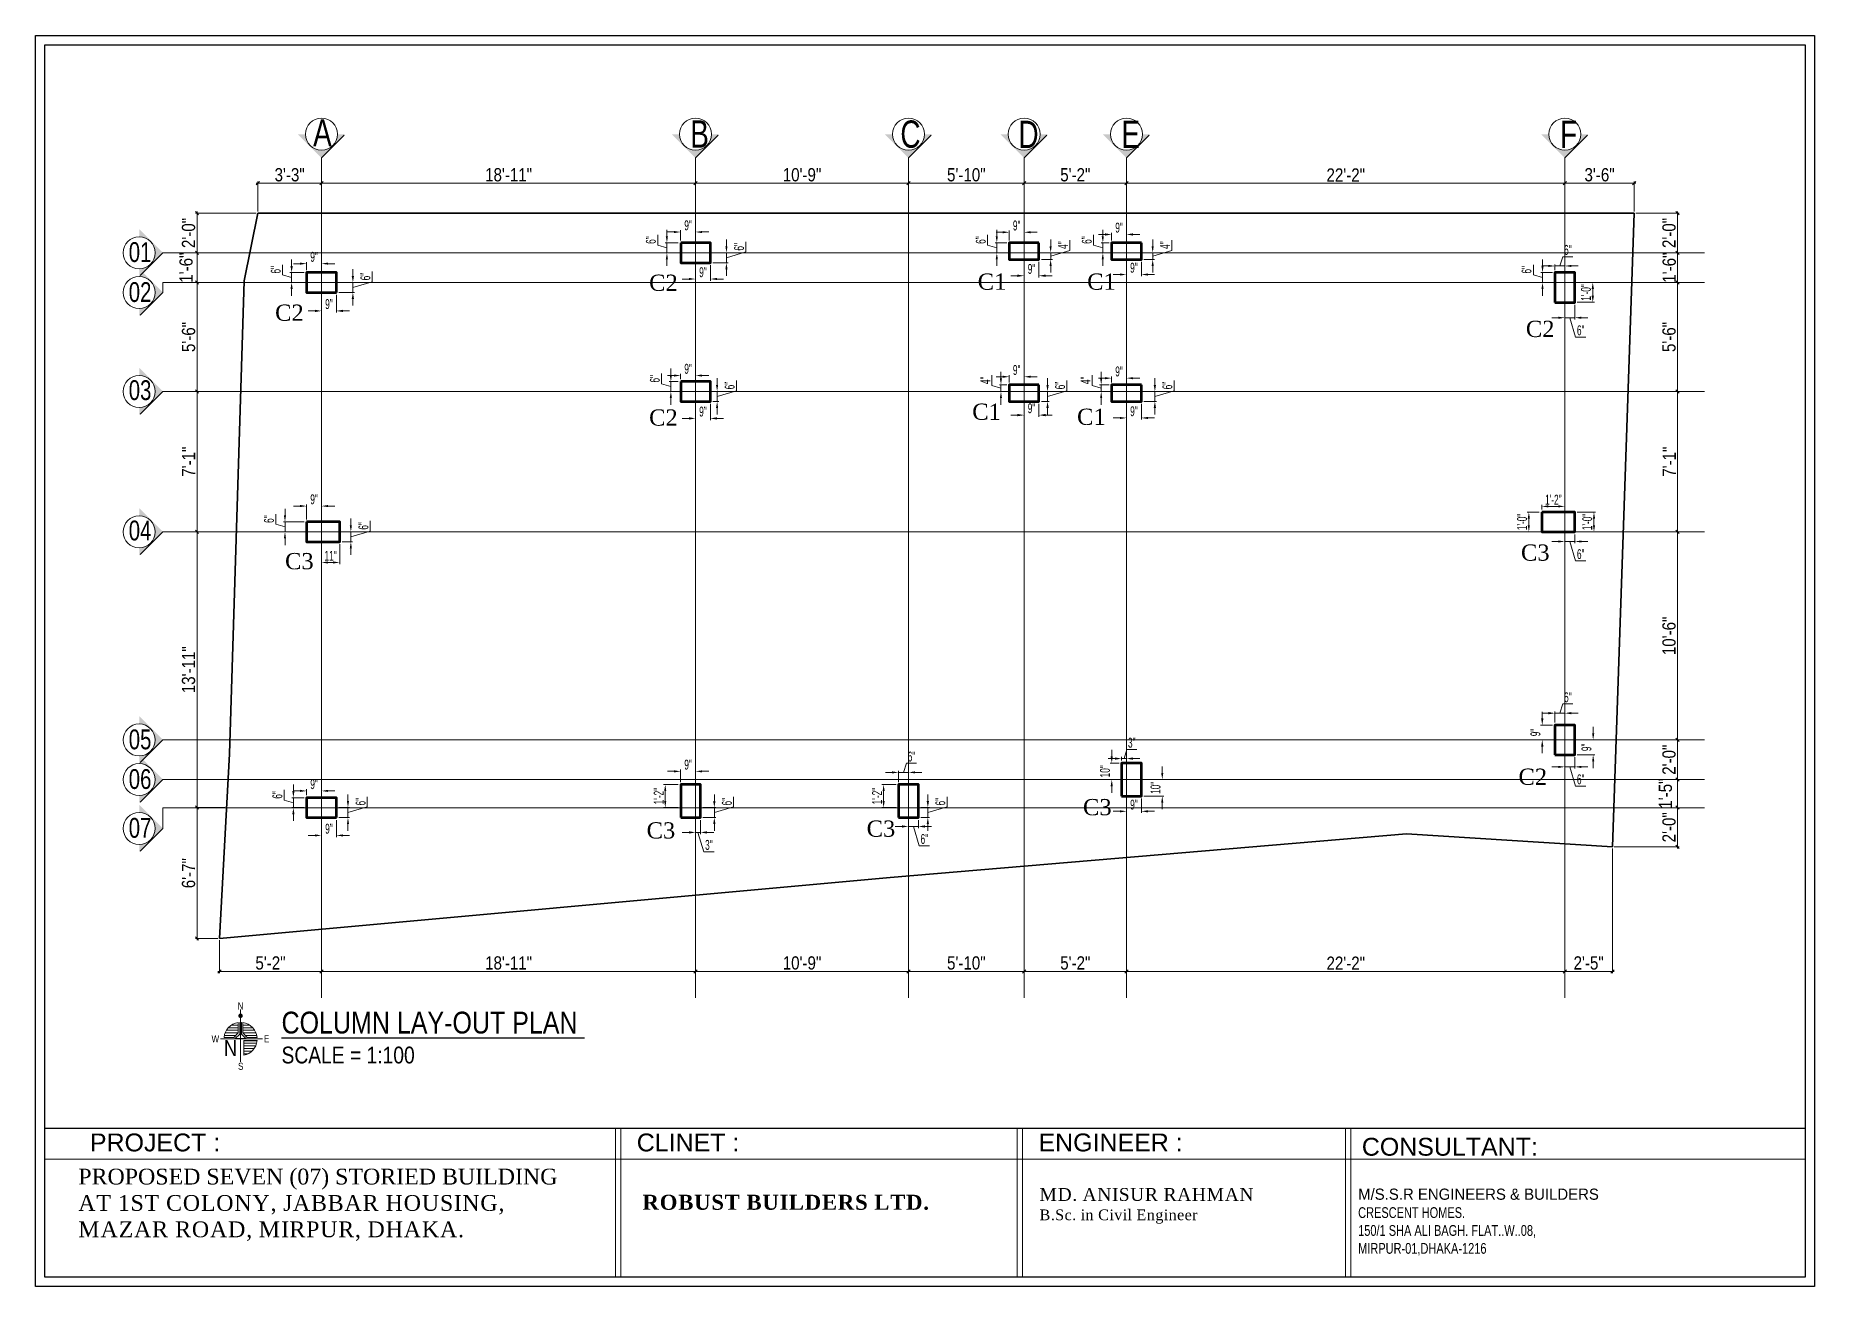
# Model space of a CAD drawing. Extents: x 52891 to 66536, y -48165 to -44533.
# Drawn here: x 57025 to 58102, y -47002 to -46244 of the extents above; entities that cross this region are included whole.
import ezdxf
from ezdxf.enums import TextEntityAlignment as Align

# ---------------------------------------------------------------- set-up
doc = ezdxf.new("R2010")
doc.units = 0
doc.header["$MEASUREMENT"] = 0
doc.header["$PDMODE"] = 3
doc.layers.get('DEFPOINTS').update_dxf_attribs({"lineweight": 13})
for name, color, linetype, lineweight in [('1-TEXT', 212, 'Continuous', 25), ('COLUMN-1', 1, 'Continuous', 50), ('DIMEN', 8, 'Continuous', 13), ('line', 7, 'Continuous', 15), ('NORTH_DER', 7, 'Continuous', 13), ('TEXT', 7, 'Continuous', 13), ('WALL', 7, 'Continuous', 30)]:
    doc.layers.add(name, color=color, linetype=linetype, lineweight=lineweight)
doc.layers.add('Layer1', color=174, linetype='Continuous')
doc.layers.add('TITLE', color=3, linetype='Continuous')
doc.styles.add('1', font='times.ttf')
doc.styles.add('Arial', font='arial.ttf')
doc.styles.add('Dimtext', font='ARIALN.TTF')
doc.styles.add('NEW', font='swissck.ttf')
doc.styles.add('ROMAN_SIMPLEX', font='swisscl.ttf')
doc.styles.get("Standard").update_dxf_attribs({"font": 'arial.ttf', "width": 0.6, "height": 6})
doc.styles.add('STYLE4', font='swissc.ttf')
doc.dimstyles.new('1-4', dxfattribs={"dimtxt": 6, "dimasz": 4, "dimexe": 1, "dimexo": 1.5, "dimgap": 1, "dimtad": 1, "dimdec": 1, "dimzin": 3, "dimdsep": 46, "dimlunit": 4, "dimtxsty": 'Standard', "dimcen": 0.09, "dimdle": 4, "dimclrd": 252, "dimclre": 252, "dimclrt": 7, "dimadec": 0, "dimazin": 0, "dimtfac": 1, "dimtdec": 1, "dimtofl": 0, "dimtmove": 1, "dimatfit": 3, "dimfxl": 2, "dimfrac": 1, "dimtolj": 1, "dimtzin": 0, "dimlwd": 9, "dimlwe": 9, "dimarcsym": 0})
doc.dimstyles.new('Dim4', dxfattribs={"dimtxt": 8, "dimasz": 2, "dimexe": 1, "dimexo": 1, "dimgap": 1, "dimtad": 1, "dimdec": 0, "dimzin": 3, "dimdsep": 46, "dimlunit": 4, "dimtxsty": 'Dimtext', "dimblk": 'OBLIQUE', "dimcen": 2, "dimdle": 1, "dimclrd": 256, "dimclre": 256, "dimclrt": 3, "dimadec": 0, "dimazin": 1, "dimtm": 1e-09, "dimtfac": 1, "dimtdec": 0, "dimtofl": 0, "dimtmove": 2, "dimatfit": 3, "dimldrblk": 'OBLIQUE', "dimfxl": 6, "dimfrac": 2, "dimtolj": 1, "dimtzin": 0, "dimlwd": -1, "dimlwe": -1, "dimarcsym": 0})

msp = doc.modelspace()

# ---------------------------------------------------------------- texts
at = {"layer": '1-TEXT', "style": 'NEW'}
for s, height, p in [('%%UCOLUMN LAY-OUT PLAN ', 13.2237, (57173.8, -46848.68)), ('SCALE = 1:100   ', 10.1721, (57173.8, -46866.8))]:
    msp.add_text(s, height=height, dxfattribs=at).set_placement(p)
at = {"layer": 'NORTH_DER', "style": 'STYLE4'}
for s, height, p in [('N', 4.29, (57148.97, -46832.01)), ('W', 4.29, (57133.71, -46851.91)), ('E', 4.29, (57164.75, -46851.93)), ('N', 9.66, (57142.91, -46857.46)), ('S', 4.29, (57149.07, -46868.5))]:
    msp.add_text(s, height=height, dxfattribs=at).set_placement(p, align=Align.MIDDLE_CENTER)
at = {"layer": 'TEXT', "lineweight": 18, "width": 278.5304, "attachment_point": 1, "style": 'ROMAN_SIMPLEX'}
for s, insert, char_height in [('A', (57192.92, -46294.99), 16.49), ('B', (57421.31, -46295.71), 16.49), ('C', (57548.58, -46295.79), 16.49), ('D', (57620.06, -46295.96), 16.49), ('E', (57682.39, -46295.87), 16.49), ('F', (57948.03, -46295.87), 16.49), ('01', (57081.28, -46369.48), 12), ('02', (57081.28, -46393.68), 12), ('03', (57081.28, -46453.07), 12), ('04', (57081.28, -46538.07), 12), ('05', (57081.28, -46664.58), 12), ('06', (57081.28, -46688.58), 12), ('07', (57081.28, -46718.15), 12)]:
    msp.add_mtext(s, dxfattribs=dict(at, insert=insert, char_height=char_height))
at = {"layer": 'TITLE', "char_height": 9.832, "width": 16.942, "attachment_point": 1, "rotation": 360, "style": '1'}
for s, insert in [('{\\C7;C2}', (57396.4, -46389.13)), ('{\\C7;C1}', (57595.4, -46388.45)), ('{\\C7;C1}', (57661.7, -46388.45)), ('{\\C7;C2}', (57169.9, -46407.26)), ('{\\C7;C2}', (57927.38, -46417.07)), ('{\\C7;C2}', (57396.4, -46470.74)), ('{\\C7;C1}', (57592.09, -46467.23)), ('{\\C7;C1}', (57655.57, -46470.29)), ('{\\C7;C3}', (57175.92, -46557.7)), ('{\\C7;C3}', (57924.41, -46552.53)), ('{\\C7;C2}', (57922.9, -46688.26)), ('{\\C7;C3}', (57659.17, -46706.67)), ('{\\C7;C3}', (57394.88, -46720.76)), ('{\\C7;C3}', (57528.14, -46719.69))]:
    msp.add_mtext(s, dxfattribs=dict(at, insert=insert))

# ---------------------------------------------------------------- blocks, each defined once
blk = doc.blocks.new('_Oblique')
at = {"layer": 'WALL', "color": 0, "lineweight": -2}
blk.add_line((-0.5, -0.5), (0.5, 0.5), dxfattribs=at)
blk = doc.blocks.new('*D1623')
at = {"layer": 'DEFPOINTS', "color": 0}
for p in [(57198, -46333.8), (57159.4, -46351.9), (57198, -46351.9)]:
    blk.add_point(p, dxfattribs=at)
at = {"layer": 'line'}
for p, q in [((57158.4, -46333.8), (57199, -46333.8)), ((57159.4, -46350.9), (57159.4, -46332.8)), ((57198, -46350.9), (57198, -46332.8))]:
    blk.add_line(p, q, dxfattribs=at)
at = {"layer": 'line', "xscale": 2, "yscale": 2, "zscale": 2, "rotation": 180}
blk.add_blockref('_Oblique', (57159.4, -46333.8), dxfattribs=at)
at = {"layer": 'line', "xscale": 2, "yscale": 2, "zscale": 2}
blk.add_blockref('_Oblique', (57198, -46333.8), dxfattribs=at)
at = {"layer": 'line', "color": 3, "insert": (57178.7, -46328.7), "char_height": 8, "attachment_point": 5, "style": 'Dimtext'}
blk.add_mtext('\\A1;3\'-3"', dxfattribs=at)
blk = doc.blocks.new('*D1624')
at = {"layer": 'DEFPOINTS', "color": 0}
for p in [(57424.5, -46333.8), (57198, -46351.9), (57424.5, -46351.9)]:
    blk.add_point(p, dxfattribs=at)
at = {"layer": 'line'}
for p, q in [((57197, -46333.8), (57425.5, -46333.8)), ((57198, -46350.9), (57198, -46332.8)), ((57424.5, -46350.9), (57424.5, -46332.8))]:
    blk.add_line(p, q, dxfattribs=at)
at = {"layer": 'line', "xscale": 2, "yscale": 2, "zscale": 2, "rotation": 180}
blk.add_blockref('_Oblique', (57198, -46333.8), dxfattribs=at)
at = {"layer": 'line', "xscale": 2, "yscale": 2, "zscale": 2}
blk.add_blockref('_Oblique', (57424.5, -46333.8), dxfattribs=at)
at = {"layer": 'line', "color": 3, "insert": (57311.3, -46328.7), "char_height": 8, "attachment_point": 5, "style": 'Dimtext'}
blk.add_mtext('\\A1;18\'-11"', dxfattribs=at)
blk = doc.blocks.new('*D1625')
at = {"layer": 'DEFPOINTS', "color": 0}
for p in [(57553.5, -46333.8), (57424.5, -46351.9), (57553.5, -46351.9)]:
    blk.add_point(p, dxfattribs=at)
at = {"layer": 'line'}
for p, q in [((57423.5, -46333.8), (57554.5, -46333.8)), ((57424.5, -46350.9), (57424.5, -46332.8)), ((57553.5, -46350.9), (57553.5, -46332.8))]:
    blk.add_line(p, q, dxfattribs=at)
at = {"layer": 'line', "xscale": 2, "yscale": 2, "zscale": 2, "rotation": 180}
blk.add_blockref('_Oblique', (57424.5, -46333.8), dxfattribs=at)
at = {"layer": 'line', "xscale": 2, "yscale": 2, "zscale": 2}
blk.add_blockref('_Oblique', (57553.5, -46333.8), dxfattribs=at)
at = {"layer": 'line', "color": 3, "insert": (57489, -46328.7), "char_height": 8, "attachment_point": 5, "style": 'Dimtext'}
blk.add_mtext('\\A1;10\'-9"', dxfattribs=at)
blk = doc.blocks.new('*D1626')
at = {"layer": 'DEFPOINTS', "color": 0}
for p in [(57623.5, -46333.8), (57553.5, -46351.9), (57623.5, -46351.9)]:
    blk.add_point(p, dxfattribs=at)
at = {"layer": 'line'}
for p, q in [((57552.5, -46333.8), (57624.5, -46333.8)), ((57553.5, -46350.9), (57553.5, -46332.8)), ((57623.5, -46350.9), (57623.5, -46332.8))]:
    blk.add_line(p, q, dxfattribs=at)
at = {"layer": 'line', "xscale": 2, "yscale": 2, "zscale": 2, "rotation": 180}
blk.add_blockref('_Oblique', (57553.5, -46333.8), dxfattribs=at)
at = {"layer": 'line', "xscale": 2, "yscale": 2, "zscale": 2}
blk.add_blockref('_Oblique', (57623.5, -46333.8), dxfattribs=at)
at = {"layer": 'line', "color": 3, "insert": (57588.5, -46328.7), "char_height": 8, "attachment_point": 5, "style": 'Dimtext'}
blk.add_mtext('\\A1;5\'-10"', dxfattribs=at)
blk = doc.blocks.new('*D1627')
at = {"layer": 'DEFPOINTS', "color": 0}
for p in [(57685.5, -46333.8), (57623.5, -46351.9), (57685.5, -46351.9)]:
    blk.add_point(p, dxfattribs=at)
at = {"layer": 'line'}
for p, q in [((57622.5, -46333.8), (57686.5, -46333.8)), ((57623.5, -46350.9), (57623.5, -46332.8)), ((57685.5, -46350.9), (57685.5, -46332.8))]:
    blk.add_line(p, q, dxfattribs=at)
at = {"layer": 'line', "xscale": 2, "yscale": 2, "zscale": 2, "rotation": 180}
blk.add_blockref('_Oblique', (57623.5, -46333.8), dxfattribs=at)
at = {"layer": 'line', "xscale": 2, "yscale": 2, "zscale": 2}
blk.add_blockref('_Oblique', (57685.5, -46333.8), dxfattribs=at)
at = {"layer": 'line', "color": 3, "insert": (57654.5, -46328.7), "char_height": 8, "attachment_point": 5, "style": 'Dimtext'}
blk.add_mtext('\\A1;5\'-2"', dxfattribs=at)
blk = doc.blocks.new('*D1628')
at = {"layer": 'DEFPOINTS', "color": 0}
for p in [(57951, -46333.8), (57685.5, -46351.9), (57951, -46351.9)]:
    blk.add_point(p, dxfattribs=at)
at = {"layer": 'line'}
for p, q in [((57684.5, -46333.8), (57952, -46333.8)), ((57685.5, -46350.9), (57685.5, -46332.8)), ((57951, -46350.9), (57951, -46332.8))]:
    blk.add_line(p, q, dxfattribs=at)
at = {"layer": 'line', "xscale": 2, "yscale": 2, "zscale": 2, "rotation": 180}
blk.add_blockref('_Oblique', (57685.5, -46333.8), dxfattribs=at)
at = {"layer": 'line', "xscale": 2, "yscale": 2, "zscale": 2}
blk.add_blockref('_Oblique', (57951, -46333.8), dxfattribs=at)
at = {"layer": 'line', "color": 3, "insert": (57818.3, -46328.8), "char_height": 8, "attachment_point": 5, "style": 'Dimtext'}
blk.add_mtext('\\A1;22\'-2"', dxfattribs=at)
blk = doc.blocks.new('*D1629')
at = {"layer": 'DEFPOINTS', "color": 0}
for p in [(57993, -46333.8), (57951, -46351.9), (57993, -46351.9)]:
    blk.add_point(p, dxfattribs=at)
at = {"layer": 'line'}
for p, q in [((57950, -46333.8), (57994, -46333.8)), ((57951, -46350.9), (57951, -46332.8)), ((57993, -46350.9), (57993, -46332.8))]:
    blk.add_line(p, q, dxfattribs=at)
at = {"layer": 'line', "xscale": 2, "yscale": 2, "zscale": 2, "rotation": 180}
blk.add_blockref('_Oblique', (57951, -46333.8), dxfattribs=at)
at = {"layer": 'line', "xscale": 2, "yscale": 2, "zscale": 2}
blk.add_blockref('_Oblique', (57993, -46333.8), dxfattribs=at)
at = {"layer": 'line', "color": 3, "insert": (57972, -46328.7), "char_height": 8, "attachment_point": 5, "style": 'Dimtext'}
blk.add_mtext('\\A1;3\'-6"', dxfattribs=at)
blk = doc.blocks.new('*D1630')
at = {"layer": 'DEFPOINTS', "color": 0}
for p in [(57159.4, -46351.9), (57122.6, -46375.9), (57159.4, -46375.9)]:
    blk.add_point(p, dxfattribs=at)
at = {"layer": 'line'}
for p, q in [((57158.4, -46351.9), (57121.6, -46351.9)), ((57122.6, -46350.9), (57122.6, -46376.9)), ((57158.4, -46375.9), (57121.6, -46375.9))]:
    blk.add_line(p, q, dxfattribs=at)
at = {"layer": 'line', "xscale": 2, "yscale": 2, "zscale": 2}
for p, rotation in [((57122.6, -46351.9), 90), ((57122.6, -46375.9), 270)]:
    blk.add_blockref('_Oblique', p, dxfattribs=dict(at, rotation=rotation))
at = {"layer": 'line', "color": 3, "insert": (57117.5, -46363.9), "char_height": 8, "attachment_point": 5, "rotation": 90, "style": 'Dimtext'}
blk.add_mtext('\\A1;2\'-0"', dxfattribs=at)
blk = doc.blocks.new('*D1631')
at = {"layer": 'DEFPOINTS', "color": 0}
for p in [(57159.4, -46375.9), (57122.6, -46393.9), (57122.6, -46393.9)]:
    blk.add_point(p, dxfattribs=at)
at = {"layer": 'line'}
for p, q in [((57158.4, -46375.9), (57121.6, -46375.9)), ((57122.6, -46374.9), (57122.6, -46394.9))]:
    blk.add_line(p, q, dxfattribs=at)
at = {"layer": 'line', "xscale": 2, "yscale": 2, "zscale": 2}
for p, rotation in [((57122.6, -46375.9), 90), ((57122.6, -46393.9), 270)]:
    blk.add_blockref('_Oblique', p, dxfattribs=dict(at, rotation=rotation))
at = {"layer": 'line', "color": 3, "insert": (57116, -46384.9), "char_height": 8, "attachment_point": 5, "rotation": 90, "style": 'Dimtext'}
blk.add_mtext('\\A1;1\'-6"', dxfattribs=at)
blk = doc.blocks.new('*D1632')
at = {"layer": 'DEFPOINTS', "color": 0}
for p in [(57122.6, -46393.9), (57122.6, -46459.9), (57122.6, -46459.9)]:
    blk.add_point(p, dxfattribs=at)
at = {"layer": 'line'}
blk.add_line((57122.6, -46392.9), (57122.6, -46460.9), dxfattribs=at)
at = {"layer": 'line', "xscale": 2, "yscale": 2, "zscale": 2}
for p, rotation in [((57122.6, -46393.9), 90), ((57122.6, -46459.9), 270)]:
    blk.add_blockref('_Oblique', p, dxfattribs=dict(at, rotation=rotation))
at = {"layer": 'line', "color": 3, "insert": (57117.5, -46426.9), "char_height": 8, "attachment_point": 5, "rotation": 90, "style": 'Dimtext'}
blk.add_mtext('\\A1;5\'-6"', dxfattribs=at)
blk = doc.blocks.new('*D1633')
at = {"layer": 'DEFPOINTS', "color": 0}
for p in [(57122.6, -46459.9), (57122.6, -46544.9), (57122.6, -46544.9)]:
    blk.add_point(p, dxfattribs=at)
at = {"layer": 'line'}
blk.add_line((57122.6, -46458.9), (57122.6, -46545.9), dxfattribs=at)
at = {"layer": 'line', "xscale": 2, "yscale": 2, "zscale": 2}
for p, rotation in [((57122.6, -46459.9), 90), ((57122.6, -46544.9), 270)]:
    blk.add_blockref('_Oblique', p, dxfattribs=dict(at, rotation=rotation))
at = {"layer": 'line', "color": 3, "insert": (57117.5, -46502.4), "char_height": 8, "attachment_point": 5, "rotation": 90, "style": 'Dimtext'}
blk.add_mtext('\\A1;7\'-1"', dxfattribs=at)
blk = doc.blocks.new('*D1634')
at = {"layer": 'DEFPOINTS', "color": 0}
for p in [(57122.6, -46544.9), (57122.6, -46711.9), (57140.5, -46711.9)]:
    blk.add_point(p, dxfattribs=at)
at = {"layer": 'line'}
for p, q in [((57122.6, -46543.9), (57122.6, -46712.9)), ((57139.5, -46711.9), (57121.6, -46711.9))]:
    blk.add_line(p, q, dxfattribs=at)
at = {"layer": 'line', "xscale": 2, "yscale": 2, "zscale": 2}
for p, rotation in [((57122.6, -46544.9), 90), ((57122.6, -46711.9), 270)]:
    blk.add_blockref('_Oblique', p, dxfattribs=dict(at, rotation=rotation))
at = {"layer": 'line', "color": 3, "insert": (57117.5, -46628.4), "char_height": 8, "attachment_point": 5, "rotation": 90, "style": 'Dimtext'}
blk.add_mtext('\\A1;13\'-11"', dxfattribs=at)
blk = doc.blocks.new('*D1635')
at = {"layer": 'DEFPOINTS', "color": 0}
for p in [(57140.5, -46711.9), (57122.6, -46791.2), (57136.2, -46791.2)]:
    blk.add_point(p, dxfattribs=at)
at = {"layer": 'line'}
for p, q in [((57122.6, -46710.9), (57122.6, -46792.2)), ((57139.5, -46711.9), (57121.6, -46711.9)), ((57135.2, -46791.2), (57121.6, -46791.2))]:
    blk.add_line(p, q, dxfattribs=at)
at = {"layer": 'line', "xscale": 2, "yscale": 2, "zscale": 2}
for p, rotation in [((57122.6, -46711.9), 90), ((57122.6, -46791.2), 270)]:
    blk.add_blockref('_Oblique', p, dxfattribs=dict(at, rotation=rotation))
at = {"layer": 'line', "color": 3, "insert": (57117.5, -46751.6), "char_height": 8, "attachment_point": 5, "rotation": 90, "style": 'Dimtext'}
blk.add_mtext('\\A1;6\'-7"', dxfattribs=at)
blk = doc.blocks.new('*D1636')
at = {"layer": 'DEFPOINTS', "color": 0}
for p in [(57136.2, -46791.2), (57198, -46791.2), (57198, -46811.1)]:
    blk.add_point(p, dxfattribs=at)
at = {"layer": 'line'}
for p, q in [((57136.2, -46792.2), (57136.2, -46812.1)), ((57198, -46792.2), (57198, -46812.1)), ((57135.2, -46811.1), (57199, -46811.1))]:
    blk.add_line(p, q, dxfattribs=at)
at = {"layer": 'line', "xscale": 2, "yscale": 2, "zscale": 2, "rotation": 180}
blk.add_blockref('_Oblique', (57136.2, -46811.1), dxfattribs=at)
at = {"layer": 'line', "xscale": 2, "yscale": 2, "zscale": 2}
blk.add_blockref('_Oblique', (57198, -46811.1), dxfattribs=at)
at = {"layer": 'line', "color": 3, "insert": (57167.1, -46806), "char_height": 8, "attachment_point": 5, "style": 'Dimtext'}
blk.add_mtext('\\A1;5\'-2"', dxfattribs=at)
blk = doc.blocks.new('*D1637')
at = {"layer": 'DEFPOINTS', "color": 0}
for p in [(57198, -46791.2), (57424.5, -46811.1), (57424.5, -46811.1)]:
    blk.add_point(p, dxfattribs=at)
at = {"layer": 'line'}
for p, q in [((57198, -46792.2), (57198, -46812.1)), ((57197, -46811.1), (57425.5, -46811.1))]:
    blk.add_line(p, q, dxfattribs=at)
at = {"layer": 'line', "xscale": 2, "yscale": 2, "zscale": 2, "rotation": 180}
blk.add_blockref('_Oblique', (57198, -46811.1), dxfattribs=at)
at = {"layer": 'line', "xscale": 2, "yscale": 2, "zscale": 2}
blk.add_blockref('_Oblique', (57424.5, -46811.1), dxfattribs=at)
at = {"layer": 'line', "color": 3, "insert": (57311.3, -46806), "char_height": 8, "attachment_point": 5, "style": 'Dimtext'}
blk.add_mtext('\\A1;18\'-11"', dxfattribs=at)
blk = doc.blocks.new('*D1638')
at = {"layer": 'DEFPOINTS', "color": 0}
for p in [(57424.5, -46811.1), (57553.5, -46811.1), (57553.5, -46811.1)]:
    blk.add_point(p, dxfattribs=at)
at = {"layer": 'line'}
blk.add_line((57423.5, -46811.1), (57554.5, -46811.1), dxfattribs=at)
at = {"layer": 'line', "xscale": 2, "yscale": 2, "zscale": 2, "rotation": 180}
blk.add_blockref('_Oblique', (57424.5, -46811.1), dxfattribs=at)
at = {"layer": 'line', "xscale": 2, "yscale": 2, "zscale": 2}
blk.add_blockref('_Oblique', (57553.5, -46811.1), dxfattribs=at)
at = {"layer": 'line', "color": 3, "insert": (57489, -46806), "char_height": 8, "attachment_point": 5, "style": 'Dimtext'}
blk.add_mtext('\\A1;10\'-9"', dxfattribs=at)
blk = doc.blocks.new('*D1639')
at = {"layer": 'DEFPOINTS', "color": 0}
for p in [(57553.5, -46811.1), (57623.5, -46811.1), (57623.5, -46811.1)]:
    blk.add_point(p, dxfattribs=at)
at = {"layer": 'line'}
blk.add_line((57552.5, -46811.1), (57624.5, -46811.1), dxfattribs=at)
at = {"layer": 'line', "xscale": 2, "yscale": 2, "zscale": 2, "rotation": 180}
blk.add_blockref('_Oblique', (57553.5, -46811.1), dxfattribs=at)
at = {"layer": 'line', "xscale": 2, "yscale": 2, "zscale": 2}
blk.add_blockref('_Oblique', (57623.5, -46811.1), dxfattribs=at)
at = {"layer": 'line', "color": 3, "insert": (57588.5, -46806), "char_height": 8, "attachment_point": 5, "style": 'Dimtext'}
blk.add_mtext('\\A1;5\'-10"', dxfattribs=at)
blk = doc.blocks.new('*D1640')
at = {"layer": 'DEFPOINTS', "color": 0}
for p in [(57623.5, -46811.1), (57685.5, -46811.1), (57685.5, -46811.1)]:
    blk.add_point(p, dxfattribs=at)
at = {"layer": 'line'}
blk.add_line((57622.5, -46811.1), (57686.5, -46811.1), dxfattribs=at)
at = {"layer": 'line', "xscale": 2, "yscale": 2, "zscale": 2, "rotation": 180}
blk.add_blockref('_Oblique', (57623.5, -46811.1), dxfattribs=at)
at = {"layer": 'line', "xscale": 2, "yscale": 2, "zscale": 2}
blk.add_blockref('_Oblique', (57685.5, -46811.1), dxfattribs=at)
at = {"layer": 'line', "color": 3, "insert": (57654.5, -46806), "char_height": 8, "attachment_point": 5, "style": 'Dimtext'}
blk.add_mtext('\\A1;5\'-2"', dxfattribs=at)
blk = doc.blocks.new('*D1641')
at = {"layer": 'DEFPOINTS', "color": 0}
for p in [(57685.5, -46811.1), (57951, -46811.1), (57951, -46811.1)]:
    blk.add_point(p, dxfattribs=at)
at = {"layer": 'line'}
blk.add_line((57684.5, -46811.1), (57952, -46811.1), dxfattribs=at)
at = {"layer": 'line', "xscale": 2, "yscale": 2, "zscale": 2, "rotation": 180}
blk.add_blockref('_Oblique', (57685.5, -46811.1), dxfattribs=at)
at = {"layer": 'line', "xscale": 2, "yscale": 2, "zscale": 2}
blk.add_blockref('_Oblique', (57951, -46811.1), dxfattribs=at)
at = {"layer": 'line', "color": 3, "insert": (57818.3, -46806.1), "char_height": 8, "attachment_point": 5, "style": 'Dimtext'}
blk.add_mtext('\\A1;22\'-2"', dxfattribs=at)
blk = doc.blocks.new('*D1642')
at = {"layer": 'DEFPOINTS', "color": 0}
for p in [(57979.8, -46735.6), (57951, -46811.1), (57979.8, -46811.1)]:
    blk.add_point(p, dxfattribs=at)
at = {"layer": 'line'}
for p, q in [((57979.8, -46736.6), (57979.8, -46812.1)), ((57950, -46811.1), (57980.8, -46811.1))]:
    blk.add_line(p, q, dxfattribs=at)
at = {"layer": 'line', "xscale": 2, "yscale": 2, "zscale": 2, "rotation": 180}
blk.add_blockref('_Oblique', (57951, -46811.1), dxfattribs=at)
at = {"layer": 'line', "xscale": 2, "yscale": 2, "zscale": 2}
blk.add_blockref('_Oblique', (57979.8, -46811.1), dxfattribs=at)
at = {"layer": 'line', "color": 3, "insert": (57965.4, -46806), "char_height": 8, "attachment_point": 5, "style": 'Dimtext'}
blk.add_mtext('\\A1;2\'-5"', dxfattribs=at)
blk = doc.blocks.new('*D1643')
at = {"layer": 'DEFPOINTS', "color": 0}
for p in [(57993, -46351.9), (57993, -46375.9), (58019.2, -46375.9)]:
    blk.add_point(p, dxfattribs=at)
at = {"layer": 'line'}
for p, q in [((57994, -46351.9), (58020.2, -46351.9)), ((58019.2, -46350.9), (58019.2, -46376.9)), ((57994, -46375.9), (58020.2, -46375.9))]:
    blk.add_line(p, q, dxfattribs=at)
at = {"layer": 'line', "xscale": 2, "yscale": 2, "zscale": 2}
for p, rotation in [((58019.2, -46351.9), 90), ((58019.2, -46375.9), 270)]:
    blk.add_blockref('_Oblique', p, dxfattribs=dict(at, rotation=rotation))
at = {"layer": 'line', "color": 3, "insert": (58014.1, -46363.9), "char_height": 8, "attachment_point": 5, "rotation": 90, "style": 'Dimtext'}
blk.add_mtext('\\A1;2\'-0"', dxfattribs=at)
blk = doc.blocks.new('*D1644')
at = {"layer": 'DEFPOINTS', "color": 0}
for p in [(57993, -46375.9), (58019.2, -46393.9), (58019.2, -46393.9)]:
    blk.add_point(p, dxfattribs=at)
at = {"layer": 'line'}
for p, q in [((57994, -46375.9), (58020.2, -46375.9)), ((58019.2, -46374.9), (58019.2, -46394.9))]:
    blk.add_line(p, q, dxfattribs=at)
at = {"layer": 'line', "xscale": 2, "yscale": 2, "zscale": 2}
for p, rotation in [((58019.2, -46375.9), 90), ((58019.2, -46393.9), 270)]:
    blk.add_blockref('_Oblique', p, dxfattribs=dict(at, rotation=rotation))
at = {"layer": 'line', "color": 3, "insert": (58014.2, -46384.9), "char_height": 8, "attachment_point": 5, "rotation": 90, "style": 'Dimtext'}
blk.add_mtext('\\A1;1\'-6"', dxfattribs=at)
blk = doc.blocks.new('*D1645')
at = {"layer": 'DEFPOINTS', "color": 0}
for p in [(58019.2, -46393.9), (58019.2, -46459.9), (58019.2, -46459.9)]:
    blk.add_point(p, dxfattribs=at)
at = {"layer": 'line'}
blk.add_line((58019.2, -46392.9), (58019.2, -46460.9), dxfattribs=at)
at = {"layer": 'line', "xscale": 2, "yscale": 2, "zscale": 2}
for p, rotation in [((58019.2, -46393.9), 90), ((58019.2, -46459.9), 270)]:
    blk.add_blockref('_Oblique', p, dxfattribs=dict(at, rotation=rotation))
at = {"layer": 'line', "color": 3, "insert": (58014.1, -46426.9), "char_height": 8, "attachment_point": 5, "rotation": 90, "style": 'Dimtext'}
blk.add_mtext('\\A1;5\'-6"', dxfattribs=at)
blk = doc.blocks.new('*D1646')
at = {"layer": 'DEFPOINTS', "color": 0}
for p in [(58019.2, -46459.9), (58019.2, -46544.9), (58019.2, -46544.9)]:
    blk.add_point(p, dxfattribs=at)
at = {"layer": 'line'}
blk.add_line((58019.2, -46458.9), (58019.2, -46545.9), dxfattribs=at)
at = {"layer": 'line', "xscale": 2, "yscale": 2, "zscale": 2}
for p, rotation in [((58019.2, -46459.9), 90), ((58019.2, -46544.9), 270)]:
    blk.add_blockref('_Oblique', p, dxfattribs=dict(at, rotation=rotation))
at = {"layer": 'line', "color": 3, "insert": (58014.2, -46502.4), "char_height": 8, "attachment_point": 5, "rotation": 90, "style": 'Dimtext'}
blk.add_mtext('\\A1;7\'-1"', dxfattribs=at)
blk = doc.blocks.new('*D1647')
at = {"layer": 'DEFPOINTS', "color": 0}
for p in [(58019.2, -46544.9), (58019.2, -46670.9), (58019.2, -46670.9)]:
    blk.add_point(p, dxfattribs=at)
at = {"layer": 'line'}
blk.add_line((58019.2, -46543.9), (58019.2, -46671.9), dxfattribs=at)
at = {"layer": 'line', "xscale": 2, "yscale": 2, "zscale": 2}
for p, rotation in [((58019.2, -46544.9), 90), ((58019.2, -46670.9), 270)]:
    blk.add_blockref('_Oblique', p, dxfattribs=dict(at, rotation=rotation))
at = {"layer": 'line', "color": 3, "insert": (58014.1, -46607.9), "char_height": 8, "attachment_point": 5, "rotation": 90, "style": 'Dimtext'}
blk.add_mtext('\\A1;10\'-6"', dxfattribs=at)
blk = doc.blocks.new('*D1648')
at = {"layer": 'DEFPOINTS', "color": 0}
for p in [(58019.2, -46670.9), (58019.2, -46694.9), (58019.2, -46694.9)]:
    blk.add_point(p, dxfattribs=at)
at = {"layer": 'line'}
blk.add_line((58019.2, -46669.9), (58019.2, -46695.9), dxfattribs=at)
at = {"layer": 'line', "xscale": 2, "yscale": 2, "zscale": 2}
for p, rotation in [((58019.2, -46670.9), 90), ((58019.2, -46694.9), 270)]:
    blk.add_blockref('_Oblique', p, dxfattribs=dict(at, rotation=rotation))
at = {"layer": 'line', "color": 3, "insert": (58014.1, -46682.9), "char_height": 8, "attachment_point": 5, "rotation": 90, "style": 'Dimtext'}
blk.add_mtext('\\A1;2\'-0"', dxfattribs=at)
blk = doc.blocks.new('*D1649')
at = {"layer": 'DEFPOINTS', "color": 0}
for p in [(58019.2, -46694.9), (58019.2, -46711.9), (58019.2, -46711.9)]:
    blk.add_point(p, dxfattribs=at)
at = {"layer": 'line'}
blk.add_line((58019.2, -46693.9), (58019.2, -46712.9), dxfattribs=at)
at = {"layer": 'line', "xscale": 2, "yscale": 2, "zscale": 2}
for p, rotation in [((58019.2, -46694.9), 90), ((58019.2, -46711.9), 270)]:
    blk.add_blockref('_Oblique', p, dxfattribs=dict(at, rotation=rotation))
at = {"layer": 'line', "color": 3, "insert": (58011.9, -46703.4), "char_height": 8, "attachment_point": 5, "rotation": 90, "style": 'Dimtext'}
blk.add_mtext('\\A1;1\'-5"', dxfattribs=at)
blk = doc.blocks.new('*D1650')
at = {"layer": 'DEFPOINTS', "color": 0}
for p in [(58019.2, -46711.9), (57979.8, -46735.6), (58019.2, -46735.6)]:
    blk.add_point(p, dxfattribs=at)
at = {"layer": 'line'}
for p, q in [((58019.2, -46710.9), (58019.2, -46736.6)), ((57980.8, -46735.6), (58020.2, -46735.6))]:
    blk.add_line(p, q, dxfattribs=at)
at = {"layer": 'line', "xscale": 2, "yscale": 2, "zscale": 2}
for p, rotation in [((58019.2, -46711.9), 90), ((58019.2, -46735.6), 270)]:
    blk.add_blockref('_Oblique', p, dxfattribs=dict(at, rotation=rotation))
at = {"layer": 'line', "color": 3, "insert": (58014.1, -46723.8), "char_height": 8, "attachment_point": 5, "rotation": 90, "style": 'Dimtext'}
blk.add_mtext('\\A1;2\'-0"', dxfattribs=at)
blk = doc.blocks.new('*D1651')
at = {"layer": 'DEFPOINTS', "color": 0}
for p in [(57189, -46538.9), (57198, -46529.3), (57198, -46538.9)]:
    blk.add_point(p, dxfattribs=at)
at = {"layer": 'line', "color": 252, "linetype": 'Continuous', "lineweight": 9}
for p, q in [((57185, -46529.3), (57181, -46529.3)), ((57189, -46537.4), (57189, -46528.3)), ((57198, -46537.4), (57198, -46528.3)), ((57202, -46529.3), (57206, -46529.3))]:
    blk.add_line(p, q, dxfattribs=at)
at = {"layer": 'line', "color": 252}
for points in [[(57185, -46528.6), (57185, -46529.9), (57189, -46529.3)], [(57202, -46528.6), (57202, -46529.9), (57198, -46529.3)]]:
    blk.add_solid(points, dxfattribs=at)
at = {"layer": 'line', "color": 7, "insert": (57193.5, -46525.2), "char_height": 6, "attachment_point": 5}
blk.add_mtext('\\A1;9"', dxfattribs=at)
blk = doc.blocks.new('*D1652')
at = {"layer": 'DEFPOINTS', "color": 0}
for p in [(57189, -46538.9), (57175.9, -46544.9), (57189, -46544.9)]:
    blk.add_point(p, dxfattribs=at)
at = {"layer": 'line', "color": 252, "linetype": 'Continuous', "lineweight": 9}
for p, q in [((57170.3, -46540.3), (57170.3, -46534.1)), ((57187.5, -46538.9), (57174.9, -46538.9)), ((57175.9, -46534.9), (57175.9, -46530.9)), ((57175.9, -46538.9), (57175.9, -46544.9)), ((57175.9, -46541.9), (57170.3, -46540.3)), ((57187.5, -46544.9), (57174.9, -46544.9)), ((57175.9, -46548.9), (57175.9, -46552.9))]:
    blk.add_line(p, q, dxfattribs=at)
at = {"layer": 'line', "color": 252}
for points in [[(57175.2, -46534.9), (57176.5, -46534.9), (57175.9, -46538.9)], [(57175.2, -46548.9), (57176.5, -46548.9), (57175.9, -46544.9)]]:
    blk.add_solid(points, dxfattribs=at)
at = {"layer": 'line', "color": 7, "insert": (57166.2, -46537.2), "char_height": 6, "attachment_point": 5, "rotation": 90}
blk.add_mtext('\\A1;6"', dxfattribs=at)
blk = doc.blocks.new('*D1653')
at = {"layer": 'DEFPOINTS', "color": 0}
for p in [(57198, -46550.9), (57209, -46550.9), (57209, -46563.4)]:
    blk.add_point(p, dxfattribs=at)
at = {"layer": 'line', "color": 252, "linetype": 'Continuous', "lineweight": 9}
for p, q in [((57198, -46552.4), (57198, -46564.4)), ((57209, -46552.4), (57209, -46564.4)), ((57202, -46563.4), (57205, -46563.4))]:
    blk.add_line(p, q, dxfattribs=at)
at = {"layer": 'line', "color": 252}
for points in [[(57202, -46562.8), (57202, -46564.1), (57198, -46563.4)], [(57205, -46562.8), (57205, -46564.1), (57209, -46563.4)]]:
    blk.add_solid(points, dxfattribs=at)
at = {"layer": 'line', "color": 7, "insert": (57203.5, -46559.4), "char_height": 6, "attachment_point": 5}
blk.add_mtext('\\A1;11"', dxfattribs=at)
blk = doc.blocks.new('*D1654')
at = {"layer": 'DEFPOINTS', "color": 0}
for p in [(57209, -46544.9), (57215.8, -46544.9), (57209, -46550.9)]:
    blk.add_point(p, dxfattribs=at)
at = {"layer": 'line', "color": 252, "linetype": 'Continuous', "lineweight": 9}
for p, q in [((57215.8, -46540.9), (57215.8, -46536.9)), ((57227.5, -46544.4), (57227.5, -46538.3)), ((57210.5, -46544.9), (57216.8, -46544.9)), ((57215.8, -46547.9), (57227.5, -46544.4)), ((57215.8, -46550.9), (57215.8, -46544.9)), ((57210.5, -46550.9), (57216.8, -46550.9)), ((57215.8, -46554.9), (57215.8, -46558.9))]:
    blk.add_line(p, q, dxfattribs=at)
at = {"layer": 'line', "color": 252}
for points in [[(57215.1, -46540.9), (57216.4, -46540.9), (57215.8, -46544.9)], [(57215.1, -46554.9), (57216.4, -46554.9), (57215.8, -46550.9)]]:
    blk.add_solid(points, dxfattribs=at)
at = {"layer": 'line', "color": 7, "insert": (57223.4, -46541.3), "char_height": 6, "attachment_point": 5, "rotation": 90}
blk.add_mtext('\\A1;6"', dxfattribs=at)
blk = doc.blocks.new('*D1655')
at = {"layer": 'DEFPOINTS', "color": 0}
for p in [(57189, -46387.9), (57198, -46382.5), (57198, -46387.9)]:
    blk.add_point(p, dxfattribs=at)
at = {"layer": 'line', "color": 252, "linetype": 'Continuous', "lineweight": 9}
for p, q in [((57185, -46382.5), (57181, -46382.5)), ((57189, -46386.4), (57189, -46381.5)), ((57198, -46386.4), (57198, -46381.5)), ((57202, -46382.5), (57206, -46382.5))]:
    blk.add_line(p, q, dxfattribs=at)
at = {"layer": 'line', "color": 252}
for points in [[(57185, -46381.8), (57185, -46383.1), (57189, -46382.5)], [(57202, -46381.8), (57202, -46383.1), (57198, -46382.5)]]:
    blk.add_solid(points, dxfattribs=at)
at = {"layer": 'line', "color": 7, "insert": (57193.5, -46378.4), "char_height": 6, "attachment_point": 5}
blk.add_mtext('\\A1;9"', dxfattribs=at)
blk = doc.blocks.new('*D1656')
at = {"layer": 'DEFPOINTS', "color": 0}
for p in [(57189, -46387.9), (57179.9, -46393.9), (57189, -46393.9)]:
    blk.add_point(p, dxfattribs=at)
at = {"layer": 'line', "color": 252, "linetype": 'Continuous', "lineweight": 9}
for p, q in [((57174.3, -46389.3), (57174.3, -46383.1)), ((57187.5, -46387.9), (57178.9, -46387.9)), ((57179.9, -46383.9), (57179.9, -46379.9)), ((57179.9, -46387.9), (57179.9, -46393.9)), ((57179.9, -46390.9), (57174.3, -46389.3)), ((57187.5, -46393.9), (57178.9, -46393.9)), ((57179.9, -46397.9), (57179.9, -46401.9))]:
    blk.add_line(p, q, dxfattribs=at)
at = {"layer": 'line', "color": 252}
for points in [[(57179.2, -46383.9), (57180.6, -46383.9), (57179.9, -46387.9)], [(57179.2, -46397.9), (57180.6, -46397.9), (57179.9, -46393.9)]]:
    blk.add_solid(points, dxfattribs=at)
at = {"layer": 'line', "color": 7, "insert": (57170.3, -46386.2), "char_height": 6, "attachment_point": 5, "rotation": 90}
blk.add_mtext('\\A1;6"', dxfattribs=at)
blk = doc.blocks.new('*D1657')
at = {"layer": 'DEFPOINTS', "color": 0}
for p in [(57198, -46399.9), (57207, -46399.9), (57207, -46411.1)]:
    blk.add_point(p, dxfattribs=at)
at = {"layer": 'line', "color": 252, "linetype": 'Continuous', "lineweight": 9}
for p, q in [((57198, -46401.4), (57198, -46412.1)), ((57207, -46401.4), (57207, -46412.1)), ((57194, -46411.1), (57190, -46411.1)), ((57211, -46411.1), (57215, -46411.1))]:
    blk.add_line(p, q, dxfattribs=at)
at = {"layer": 'line', "color": 252}
for points in [[(57194, -46410.4), (57194, -46411.8), (57198, -46411.1)], [(57211, -46410.4), (57211, -46411.8), (57207, -46411.1)]]:
    blk.add_solid(points, dxfattribs=at)
at = {"layer": 'line', "color": 7, "insert": (57202.5, -46407), "char_height": 6, "attachment_point": 5}
blk.add_mtext('\\A1;9"', dxfattribs=at)
blk = doc.blocks.new('*D1658')
at = {"layer": 'DEFPOINTS', "color": 0}
for p in [(57207, -46393.9), (57217, -46393.9), (57207, -46399.9)]:
    blk.add_point(p, dxfattribs=at)
at = {"layer": 'line', "color": 252, "linetype": 'Continuous', "lineweight": 9}
for p, q in [((57217, -46389.9), (57217, -46385.9)), ((57228.7, -46393.4), (57228.7, -46387.3)), ((57208.5, -46393.9), (57218, -46393.9)), ((57217, -46396.9), (57228.7, -46393.4)), ((57217, -46399.9), (57217, -46393.9)), ((57208.5, -46399.9), (57218, -46399.9)), ((57217, -46403.9), (57217, -46407.9))]:
    blk.add_line(p, q, dxfattribs=at)
at = {"layer": 'line', "color": 252}
for points in [[(57216.3, -46389.9), (57217.7, -46389.9), (57217, -46393.9)], [(57216.3, -46403.9), (57217.7, -46403.9), (57217, -46399.9)]]:
    blk.add_solid(points, dxfattribs=at)
at = {"layer": 'line', "color": 7, "insert": (57224.6, -46390.3), "char_height": 6, "attachment_point": 5, "rotation": 90}
blk.add_mtext('\\A1;6"', dxfattribs=at)
blk = doc.blocks.new('*D1659')
at = {"layer": 'DEFPOINTS', "color": 0}
for p in [(57189, -46705.9), (57198, -46701.8), (57198, -46705.9)]:
    blk.add_point(p, dxfattribs=at)
at = {"layer": 'line', "color": 252, "linetype": 'Continuous', "lineweight": 9}
for p, q in [((57185, -46701.8), (57181, -46701.8)), ((57189, -46704.4), (57189, -46700.8)), ((57198, -46704.4), (57198, -46700.8)), ((57202, -46701.8), (57206, -46701.8))]:
    blk.add_line(p, q, dxfattribs=at)
at = {"layer": 'line', "color": 252}
for points in [[(57185, -46701.1), (57185, -46702.4), (57189, -46701.8)], [(57202, -46701.1), (57202, -46702.4), (57198, -46701.8)]]:
    blk.add_solid(points, dxfattribs=at)
at = {"layer": 'line', "color": 7, "insert": (57193.5, -46697.7), "char_height": 6, "attachment_point": 5}
blk.add_mtext('\\A1;9"', dxfattribs=at)
blk = doc.blocks.new('*D1660')
at = {"layer": 'DEFPOINTS', "color": 0}
for p in [(57189, -46705.9), (57181, -46711.9), (57189, -46711.9)]:
    blk.add_point(p, dxfattribs=at)
at = {"layer": 'line', "color": 252, "linetype": 'Continuous', "lineweight": 9}
for p, q in [((57181, -46701.9), (57181, -46697.9)), ((57175.4, -46707.3), (57175.4, -46701.1)), ((57181, -46708.9), (57175.4, -46707.3)), ((57187.5, -46705.9), (57180, -46705.9)), ((57181, -46705.9), (57181, -46711.9)), ((57187.5, -46711.9), (57180, -46711.9)), ((57181, -46715.9), (57181, -46719.9))]:
    blk.add_line(p, q, dxfattribs=at)
at = {"layer": 'line', "color": 252}
for points in [[(57180.3, -46701.9), (57181.6, -46701.9), (57181, -46705.9)], [(57180.3, -46715.9), (57181.6, -46715.9), (57181, -46711.9)]]:
    blk.add_solid(points, dxfattribs=at)
at = {"layer": 'line', "color": 7, "insert": (57171.3, -46704.2), "char_height": 6, "attachment_point": 5, "rotation": 90}
blk.add_mtext('\\A1;6"', dxfattribs=at)
blk = doc.blocks.new('*D1661')
at = {"layer": 'DEFPOINTS', "color": 0}
for p in [(57198, -46717.9), (57207, -46717.9), (57207, -46728.7)]:
    blk.add_point(p, dxfattribs=at)
at = {"layer": 'line', "color": 252, "linetype": 'Continuous', "lineweight": 9}
for p, q in [((57198, -46719.4), (57198, -46729.7)), ((57207, -46719.4), (57207, -46729.7)), ((57194, -46728.7), (57190, -46728.7)), ((57211, -46728.7), (57215, -46728.7))]:
    blk.add_line(p, q, dxfattribs=at)
at = {"layer": 'line', "color": 252}
for points in [[(57194, -46728.1), (57194, -46729.4), (57198, -46728.7)], [(57211, -46728.1), (57211, -46729.4), (57207, -46728.7)]]:
    blk.add_solid(points, dxfattribs=at)
at = {"layer": 'line', "color": 7, "insert": (57202.5, -46724.7), "char_height": 6, "attachment_point": 5}
blk.add_mtext('\\A1;9"', dxfattribs=at)
blk = doc.blocks.new('*D1662')
at = {"layer": 'DEFPOINTS', "color": 0}
for p in [(57207, -46711.9), (57207, -46717.9), (57214, -46711.9)]:
    blk.add_point(p, dxfattribs=at)
at = {"layer": 'line', "color": 252, "linetype": 'Continuous', "lineweight": 9}
for p, q in [((57214, -46707.9), (57214, -46703.9)), ((57225.7, -46711.4), (57225.7, -46705.3)), ((57208.5, -46711.9), (57215, -46711.9)), ((57208.5, -46717.9), (57215, -46717.9)), ((57214, -46714.9), (57225.7, -46711.4)), ((57214, -46717.9), (57214, -46711.9)), ((57214, -46721.9), (57214, -46725.9))]:
    blk.add_line(p, q, dxfattribs=at)
at = {"layer": 'line', "color": 252}
for points in [[(57213.4, -46707.9), (57214.7, -46707.9), (57214, -46711.9)], [(57213.4, -46721.9), (57214.7, -46721.9), (57214, -46717.9)]]:
    blk.add_solid(points, dxfattribs=at)
at = {"layer": 'line', "color": 7, "insert": (57221.7, -46708.3), "char_height": 6, "attachment_point": 5, "rotation": 90}
blk.add_mtext('\\A1;6"', dxfattribs=at)
blk = doc.blocks.new('*D1663')
at = {"layer": 'DEFPOINTS', "color": 0}
for p in [(57415.5, -46697.9), (57406.2, -46711.9), (57415.5, -46711.9)]:
    blk.add_point(p, dxfattribs=at)
at = {"layer": 'line', "color": 252, "linetype": 'Continuous', "lineweight": 9}
for p, q in [((57414, -46697.9), (57405.2, -46697.9)), ((57406.2, -46701.9), (57406.2, -46707.9)), ((57414, -46711.9), (57405.2, -46711.9))]:
    blk.add_line(p, q, dxfattribs=at)
at = {"layer": 'line', "color": 252}
for points in [[(57405.5, -46701.9), (57406.8, -46701.9), (57406.2, -46697.9)], [(57405.5, -46707.9), (57406.8, -46707.9), (57406.2, -46711.9)]]:
    blk.add_solid(points, dxfattribs=at)
at = {"layer": 'line', "color": 7, "insert": (57402.2, -46704.9), "char_height": 6, "attachment_point": 5, "rotation": 90}
blk.add_mtext('\\A1;1\'-2"', dxfattribs=at)
blk = doc.blocks.new('*D1664')
at = {"layer": 'DEFPOINTS', "color": 0}
for p in [(57415.5, -46697.9), (57424.5, -46689.9), (57424.5, -46697.9)]:
    blk.add_point(p, dxfattribs=at)
at = {"layer": 'line', "color": 252, "linetype": 'Continuous', "lineweight": 9}
for p, q in [((57415.5, -46696.4), (57415.5, -46688.9)), ((57424.5, -46696.4), (57424.5, -46688.9)), ((57411.5, -46689.9), (57407.5, -46689.9)), ((57428.5, -46689.9), (57432.5, -46689.9))]:
    blk.add_line(p, q, dxfattribs=at)
at = {"layer": 'line', "color": 252}
for points in [[(57411.5, -46689.3), (57411.5, -46690.6), (57415.5, -46689.9)], [(57428.5, -46689.3), (57428.5, -46690.6), (57424.5, -46689.9)]]:
    blk.add_solid(points, dxfattribs=at)
at = {"layer": 'line', "color": 7, "insert": (57420, -46685.9), "char_height": 6, "attachment_point": 5}
blk.add_mtext('\\A1;9"', dxfattribs=at)
blk = doc.blocks.new('*D1665')
at = {"layer": 'DEFPOINTS', "color": 0}
for p in [(57424.5, -46717.9), (57427.5, -46717.9), (57427.5, -46726.9)]:
    blk.add_point(p, dxfattribs=at)
at = {"layer": 'line', "color": 252, "linetype": 'Continuous', "lineweight": 9}
for p, q in [((57424.5, -46719.4), (57424.5, -46727.9)), ((57427.5, -46719.4), (57427.5, -46727.9)), ((57420.5, -46726.9), (57416.5, -46726.9)), ((57424.5, -46726.9), (57427.5, -46726.9)), ((57426, -46726.9), (57429.5, -46738.6)), ((57431.5, -46726.9), (57435.5, -46726.9)), ((57429.5, -46738.6), (57435.7, -46738.6))]:
    blk.add_line(p, q, dxfattribs=at)
at = {"layer": 'line', "color": 252}
for points in [[(57420.5, -46726.2), (57420.5, -46727.6), (57424.5, -46726.9)], [(57431.5, -46726.2), (57431.5, -46727.6), (57427.5, -46726.9)]]:
    blk.add_solid(points, dxfattribs=at)
at = {"layer": 'line', "color": 7, "insert": (57432.6, -46734.5), "char_height": 6, "attachment_point": 5}
blk.add_mtext('\\A1;3"', dxfattribs=at)
blk = doc.blocks.new('*D1666')
at = {"layer": 'DEFPOINTS', "color": 0}
for p in [(57427.5, -46711.9), (57427.5, -46717.9), (57435.9, -46711.9)]:
    blk.add_point(p, dxfattribs=at)
at = {"layer": 'line', "color": 252, "linetype": 'Continuous', "lineweight": 9}
for p, q in [((57435.9, -46707.9), (57435.9, -46703.9)), ((57447.6, -46711.4), (57447.6, -46705.3)), ((57429, -46711.9), (57436.9, -46711.9)), ((57429, -46717.9), (57436.9, -46717.9)), ((57435.9, -46714.9), (57447.6, -46711.4)), ((57435.9, -46717.9), (57435.9, -46711.9)), ((57435.9, -46721.9), (57435.9, -46725.9))]:
    blk.add_line(p, q, dxfattribs=at)
at = {"layer": 'line', "color": 252}
for points in [[(57435.2, -46707.9), (57436.6, -46707.9), (57435.9, -46711.9)], [(57435.2, -46721.9), (57436.6, -46721.9), (57435.9, -46717.9)]]:
    blk.add_solid(points, dxfattribs=at)
at = {"layer": 'line', "color": 7, "insert": (57443.5, -46708.3), "char_height": 6, "attachment_point": 5, "rotation": 90}
blk.add_mtext('\\A1;6"', dxfattribs=at)
blk = doc.blocks.new('*D1667')
at = {"layer": 'DEFPOINTS', "color": 0}
for p in [(57547.5, -46697.9), (57553.5, -46690.6), (57553.5, -46697.9)]:
    blk.add_point(p, dxfattribs=at)
at = {"layer": 'line', "color": 252, "linetype": 'Continuous', "lineweight": 9}
for p, q in [((57547.5, -46696.4), (57547.5, -46689.6)), ((57550.5, -46690.6), (57552.2, -46685)), ((57552.2, -46685), (57558.3, -46685)), ((57553.5, -46696.4), (57553.5, -46689.6)), ((57543.5, -46690.6), (57539.5, -46690.6)), ((57547.5, -46690.6), (57553.5, -46690.6)), ((57557.5, -46690.6), (57561.5, -46690.6))]:
    blk.add_line(p, q, dxfattribs=at)
at = {"layer": 'line', "color": 252}
for points in [[(57543.5, -46689.9), (57543.5, -46691.2), (57547.5, -46690.6)], [(57557.5, -46689.9), (57557.5, -46691.2), (57553.5, -46690.6)]]:
    blk.add_solid(points, dxfattribs=at)
at = {"layer": 'line', "color": 7, "insert": (57555.3, -46681), "char_height": 6, "attachment_point": 5}
blk.add_mtext('\\A1;6"', dxfattribs=at)
blk = doc.blocks.new('*D1668')
at = {"layer": 'DEFPOINTS', "color": 0}
for p in [(57547.5, -46697.9), (57538.4, -46711.9), (57547.5, -46711.9)]:
    blk.add_point(p, dxfattribs=at)
at = {"layer": 'line', "color": 252, "linetype": 'Continuous', "lineweight": 9}
for p, q in [((57546, -46697.9), (57537.4, -46697.9)), ((57538.4, -46701.9), (57538.4, -46707.9)), ((57546, -46711.9), (57537.4, -46711.9))]:
    blk.add_line(p, q, dxfattribs=at)
at = {"layer": 'line', "color": 252}
for points in [[(57537.8, -46701.9), (57539.1, -46701.9), (57538.4, -46697.9)], [(57537.8, -46707.9), (57539.1, -46707.9), (57538.4, -46711.9)]]:
    blk.add_solid(points, dxfattribs=at)
at = {"layer": 'line', "color": 7, "insert": (57534.4, -46704.9), "char_height": 6, "attachment_point": 5, "rotation": 90}
blk.add_mtext('\\A1;1\'-2"', dxfattribs=at)
blk = doc.blocks.new('*D1669')
at = {"layer": 'DEFPOINTS', "color": 0}
for p in [(57553.5, -46717.9), (57559.5, -46717.9), (57559.5, -46723.3)]:
    blk.add_point(p, dxfattribs=at)
at = {"layer": 'line', "color": 252, "linetype": 'Continuous', "lineweight": 9}
for p, q in [((57553.5, -46719.4), (57553.5, -46724.3)), ((57559.5, -46719.4), (57559.5, -46724.3)), ((57549.5, -46723.3), (57545.5, -46723.3)), ((57553.5, -46723.3), (57559.5, -46723.3)), ((57556.5, -46723.3), (57560, -46735)), ((57563.5, -46723.3), (57567.5, -46723.3)), ((57560, -46735), (57566.2, -46735))]:
    blk.add_line(p, q, dxfattribs=at)
at = {"layer": 'line', "color": 252}
for points in [[(57549.5, -46722.6), (57549.5, -46724), (57553.5, -46723.3)], [(57563.5, -46722.6), (57563.5, -46724), (57559.5, -46723.3)]]:
    blk.add_solid(points, dxfattribs=at)
at = {"layer": 'line', "color": 7, "insert": (57563.1, -46730.9), "char_height": 6, "attachment_point": 5}
blk.add_mtext('\\A1;6"', dxfattribs=at)
blk = doc.blocks.new('*D1670')
at = {"layer": 'DEFPOINTS', "color": 0}
for p in [(57559.5, -46711.9), (57559.5, -46717.9), (57565.2, -46711.9)]:
    blk.add_point(p, dxfattribs=at)
at = {"layer": 'line', "color": 252, "linetype": 'Continuous', "lineweight": 9}
for p, q in [((57565.2, -46707.9), (57565.2, -46703.9)), ((57576.9, -46711.4), (57576.9, -46705.3)), ((57561, -46711.9), (57566.2, -46711.9)), ((57561, -46717.9), (57566.2, -46717.9)), ((57565.2, -46714.9), (57576.9, -46711.4)), ((57565.2, -46717.9), (57565.2, -46711.9)), ((57565.2, -46721.9), (57565.2, -46725.9))]:
    blk.add_line(p, q, dxfattribs=at)
at = {"layer": 'line', "color": 252}
for points in [[(57564.5, -46707.9), (57565.9, -46707.9), (57565.2, -46711.9)], [(57564.5, -46721.9), (57565.9, -46721.9), (57565.2, -46717.9)]]:
    blk.add_solid(points, dxfattribs=at)
at = {"layer": 'line', "color": 7, "insert": (57572.8, -46708.3), "char_height": 6, "attachment_point": 5, "rotation": 90}
blk.add_mtext('\\A1;6"', dxfattribs=at)
blk = doc.blocks.new('*D1671')
at = {"layer": 'DEFPOINTS', "color": 0}
for p in [(57424.5, -46450.2), (57415.5, -46453.9), (57424.5, -46453.9)]:
    blk.add_point(p, dxfattribs=at)
at = {"layer": 'line', "color": 252, "linetype": 'Continuous', "lineweight": 9}
for p, q in [((57411.5, -46450.2), (57407.5, -46450.2)), ((57415.5, -46452.4), (57415.5, -46449.2)), ((57424.5, -46452.4), (57424.5, -46449.2)), ((57428.5, -46450.2), (57432.5, -46450.2))]:
    blk.add_line(p, q, dxfattribs=at)
at = {"layer": 'line', "color": 252}
for points in [[(57411.5, -46449.6), (57411.5, -46450.9), (57415.5, -46450.2)], [(57428.5, -46449.6), (57428.5, -46450.9), (57424.5, -46450.2)]]:
    blk.add_solid(points, dxfattribs=at)
at = {"layer": 'line', "color": 7, "insert": (57420, -46446.2), "char_height": 6, "attachment_point": 5}
blk.add_mtext('\\A1;9"', dxfattribs=at)
blk = doc.blocks.new('*D1672')
at = {"layer": 'DEFPOINTS', "color": 0}
for p in [(57409.6, -46459.9), (57415.5, -46453.9), (57415.5, -46459.9)]:
    blk.add_point(p, dxfattribs=at)
at = {"layer": 'line', "color": 252, "linetype": 'Continuous', "lineweight": 9}
for p, q in [((57404, -46455.3), (57404, -46449.1)), ((57409.6, -46449.9), (57409.6, -46445.9)), ((57409.6, -46456.9), (57404, -46455.3)), ((57414, -46453.9), (57408.6, -46453.9)), ((57414, -46459.9), (57408.6, -46459.9)), ((57409.6, -46453.9), (57409.6, -46459.9)), ((57409.6, -46463.9), (57409.6, -46467.9))]:
    blk.add_line(p, q, dxfattribs=at)
at = {"layer": 'line', "color": 252}
for points in [[(57408.9, -46449.9), (57410.2, -46449.9), (57409.6, -46453.9)], [(57408.9, -46463.9), (57410.2, -46463.9), (57409.6, -46459.9)]]:
    blk.add_solid(points, dxfattribs=at)
at = {"layer": 'line', "color": 7, "insert": (57399.9, -46452.2), "char_height": 6, "attachment_point": 5, "rotation": 90}
blk.add_mtext('\\A1;6"', dxfattribs=at)
blk = doc.blocks.new('*D1673')
at = {"layer": 'DEFPOINTS', "color": 0}
for p in [(57424.5, -46465.9), (57433.5, -46465.9), (57433.5, -46476.2)]:
    blk.add_point(p, dxfattribs=at)
at = {"layer": 'line', "color": 252, "linetype": 'Continuous', "lineweight": 9}
for p, q in [((57424.5, -46467.4), (57424.5, -46477.2)), ((57433.5, -46467.4), (57433.5, -46477.2)), ((57420.5, -46476.2), (57416.5, -46476.2)), ((57437.5, -46476.2), (57441.5, -46476.2))]:
    blk.add_line(p, q, dxfattribs=at)
at = {"layer": 'line', "color": 252}
for points in [[(57420.5, -46475.5), (57420.5, -46476.9), (57424.5, -46476.2)], [(57437.5, -46475.5), (57437.5, -46476.9), (57433.5, -46476.2)]]:
    blk.add_solid(points, dxfattribs=at)
at = {"layer": 'line', "color": 7, "insert": (57429, -46472.1), "char_height": 6, "attachment_point": 5}
blk.add_mtext('\\A1;9"', dxfattribs=at)
blk = doc.blocks.new('*D1674')
at = {"layer": 'DEFPOINTS', "color": 0}
for p in [(57433.5, -46459.9), (57437.6, -46459.9), (57433.5, -46465.9)]:
    blk.add_point(p, dxfattribs=at)
at = {"layer": 'line', "color": 252, "linetype": 'Continuous', "lineweight": 9}
for p, q in [((57437.6, -46455.9), (57437.6, -46451.9)), ((57435, -46459.9), (57438.6, -46459.9)), ((57437.6, -46462.9), (57449.3, -46459.4)), ((57437.6, -46465.9), (57437.6, -46459.9)), ((57449.3, -46459.4), (57449.3, -46453.3)), ((57435, -46465.9), (57438.6, -46465.9)), ((57437.6, -46469.9), (57437.6, -46473.9))]:
    blk.add_line(p, q, dxfattribs=at)
at = {"layer": 'line', "color": 252}
for points in [[(57436.9, -46455.9), (57438.2, -46455.9), (57437.6, -46459.9)], [(57436.9, -46469.9), (57438.2, -46469.9), (57437.6, -46465.9)]]:
    blk.add_solid(points, dxfattribs=at)
at = {"layer": 'line', "color": 7, "insert": (57445.2, -46456.3), "char_height": 6, "attachment_point": 5, "rotation": 90}
blk.add_mtext('\\A1;6"', dxfattribs=at)
blk = doc.blocks.new('*D1675')
at = {"layer": 'DEFPOINTS', "color": 0}
for p in [(57424.5, -46363.3), (57415.5, -46369.9), (57424.5, -46369.9)]:
    blk.add_point(p, dxfattribs=at)
at = {"layer": 'line', "color": 252, "linetype": 'Continuous', "lineweight": 9}
for p, q in [((57411.5, -46363.3), (57407.5, -46363.3)), ((57415.5, -46368.4), (57415.5, -46362.3)), ((57424.5, -46368.4), (57424.5, -46362.3)), ((57428.5, -46363.3), (57432.5, -46363.3))]:
    blk.add_line(p, q, dxfattribs=at)
at = {"layer": 'line', "color": 252}
for points in [[(57411.5, -46362.7), (57411.5, -46364), (57415.5, -46363.3)], [(57428.5, -46362.7), (57428.5, -46364), (57424.5, -46363.3)]]:
    blk.add_solid(points, dxfattribs=at)
at = {"layer": 'line', "color": 7, "insert": (57420, -46359.3), "char_height": 6, "attachment_point": 5}
blk.add_mtext('\\A1;9"', dxfattribs=at)
blk = doc.blocks.new('*D1676')
at = {"layer": 'DEFPOINTS', "color": 0}
for p in [(57407.2, -46375.9), (57415.5, -46369.9), (57415.5, -46375.9)]:
    blk.add_point(p, dxfattribs=at)
at = {"layer": 'line', "color": 252, "linetype": 'Continuous', "lineweight": 9}
for p, q in [((57401.6, -46371.3), (57401.6, -46365.1)), ((57407.2, -46365.9), (57407.2, -46361.9)), ((57407.2, -46372.9), (57401.6, -46371.3)), ((57414, -46369.9), (57406.2, -46369.9)), ((57414, -46375.9), (57406.2, -46375.9)), ((57407.2, -46369.9), (57407.2, -46375.9)), ((57407.2, -46379.9), (57407.2, -46383.9))]:
    blk.add_line(p, q, dxfattribs=at)
at = {"layer": 'line', "color": 252}
for points in [[(57406.5, -46365.9), (57407.8, -46365.9), (57407.2, -46369.9)], [(57406.5, -46379.9), (57407.8, -46379.9), (57407.2, -46375.9)]]:
    blk.add_solid(points, dxfattribs=at)
at = {"layer": 'line', "color": 7, "insert": (57397.5, -46368.2), "char_height": 6, "attachment_point": 5, "rotation": 90}
blk.add_mtext('\\A1;6"', dxfattribs=at)
blk = doc.blocks.new('*D1677')
at = {"layer": 'DEFPOINTS', "color": 0}
for p in [(57424.5, -46381.9), (57433.5, -46381.9), (57433.5, -46391.8)]:
    blk.add_point(p, dxfattribs=at)
at = {"layer": 'line', "color": 252, "linetype": 'Continuous', "lineweight": 9}
for p, q in [((57424.5, -46383.4), (57424.5, -46392.8)), ((57433.5, -46383.4), (57433.5, -46392.8)), ((57420.5, -46391.8), (57416.5, -46391.8)), ((57437.5, -46391.8), (57441.5, -46391.8))]:
    blk.add_line(p, q, dxfattribs=at)
at = {"layer": 'line', "color": 252}
for points in [[(57420.5, -46391.1), (57420.5, -46392.4), (57424.5, -46391.8)], [(57437.5, -46391.1), (57437.5, -46392.4), (57433.5, -46391.8)]]:
    blk.add_solid(points, dxfattribs=at)
at = {"layer": 'line', "color": 7, "insert": (57429, -46387.7), "char_height": 6, "attachment_point": 5}
blk.add_mtext('\\A1;9"', dxfattribs=at)
blk = doc.blocks.new('*D1678')
at = {"layer": 'DEFPOINTS', "color": 0}
for p in [(57433.5, -46375.9), (57443.2, -46375.9), (57433.5, -46381.9)]:
    blk.add_point(p, dxfattribs=at)
at = {"layer": 'line', "color": 252, "linetype": 'Continuous', "lineweight": 9}
for p, q in [((57435, -46375.9), (57444.2, -46375.9)), ((57443.2, -46371.9), (57443.2, -46367.9)), ((57443.2, -46378.9), (57454.9, -46375.4)), ((57443.2, -46381.9), (57443.2, -46375.9)), ((57454.9, -46375.4), (57454.9, -46369.3)), ((57435, -46381.9), (57444.2, -46381.9)), ((57443.2, -46385.9), (57443.2, -46389.9))]:
    blk.add_line(p, q, dxfattribs=at)
at = {"layer": 'line', "color": 252}
for points in [[(57442.6, -46371.9), (57443.9, -46371.9), (57443.2, -46375.9)], [(57442.6, -46385.9), (57443.9, -46385.9), (57443.2, -46381.9)]]:
    blk.add_solid(points, dxfattribs=at)
at = {"layer": 'line', "color": 7, "insert": (57450.9, -46372.3), "char_height": 6, "attachment_point": 5, "rotation": 90}
blk.add_mtext('\\A1;6"', dxfattribs=at)
blk = doc.blocks.new('*D1679')
at = {"layer": 'DEFPOINTS', "color": 0}
for p in [(57623.5, -46363.5), (57614.5, -46369.9), (57623.5, -46369.9)]:
    blk.add_point(p, dxfattribs=at)
at = {"layer": 'line', "color": 252, "linetype": 'Continuous', "lineweight": 9}
for p, q in [((57610.5, -46363.5), (57606.5, -46363.5)), ((57614.5, -46368.4), (57614.5, -46362.5)), ((57623.5, -46368.4), (57623.5, -46362.5)), ((57627.5, -46363.5), (57631.5, -46363.5))]:
    blk.add_line(p, q, dxfattribs=at)
at = {"layer": 'line', "color": 252}
for points in [[(57610.5, -46362.8), (57610.5, -46364.1), (57614.5, -46363.5)], [(57627.5, -46362.8), (57627.5, -46364.1), (57623.5, -46363.5)]]:
    blk.add_solid(points, dxfattribs=at)
at = {"layer": 'line', "color": 7, "insert": (57619, -46359.4), "char_height": 6, "attachment_point": 5}
blk.add_mtext('\\A1;9"', dxfattribs=at)
blk = doc.blocks.new('*D1680')
at = {"layer": 'DEFPOINTS', "color": 0}
for p in [(57607, -46375.9), (57614.5, -46369.9), (57614.5, -46375.9)]:
    blk.add_point(p, dxfattribs=at)
at = {"layer": 'line', "color": 252, "linetype": 'Continuous', "lineweight": 9}
for p, q in [((57601.4, -46371.3), (57601.4, -46365.1)), ((57607, -46365.9), (57607, -46361.9)), ((57607, -46372.9), (57601.4, -46371.3)), ((57613, -46369.9), (57606, -46369.9)), ((57613, -46375.9), (57606, -46375.9)), ((57607, -46369.9), (57607, -46375.9)), ((57607, -46379.9), (57607, -46383.9))]:
    blk.add_line(p, q, dxfattribs=at)
at = {"layer": 'line', "color": 252}
for points in [[(57606.3, -46365.9), (57607.6, -46365.9), (57607, -46369.9)], [(57606.3, -46379.9), (57607.6, -46379.9), (57607, -46375.9)]]:
    blk.add_solid(points, dxfattribs=at)
at = {"layer": 'line', "color": 7, "insert": (57597.3, -46368.2), "char_height": 6, "attachment_point": 5, "rotation": 90}
blk.add_mtext('\\A1;6"', dxfattribs=at)
blk = doc.blocks.new('*D1681')
at = {"layer": 'DEFPOINTS', "color": 0}
for p in [(57623.5, -46379.9), (57632.5, -46379.9), (57632.5, -46389.8)]:
    blk.add_point(p, dxfattribs=at)
at = {"layer": 'line', "color": 252, "linetype": 'Continuous', "lineweight": 9}
for p, q in [((57623.5, -46381.4), (57623.5, -46390.8)), ((57632.5, -46381.4), (57632.5, -46390.8)), ((57619.5, -46389.8), (57615.5, -46389.8)), ((57636.5, -46389.8), (57640.5, -46389.8))]:
    blk.add_line(p, q, dxfattribs=at)
at = {"layer": 'line', "color": 252}
for points in [[(57619.5, -46389.1), (57619.5, -46390.5), (57623.5, -46389.8)], [(57636.5, -46389.1), (57636.5, -46390.5), (57632.5, -46389.8)]]:
    blk.add_solid(points, dxfattribs=at)
at = {"layer": 'line', "color": 7, "insert": (57628, -46385.7), "char_height": 6, "attachment_point": 5}
blk.add_mtext('\\A1;9"', dxfattribs=at)
blk = doc.blocks.new('*D1682')
at = {"layer": 'DEFPOINTS', "color": 0}
for p in [(57632.5, -46375.9), (57639.6, -46375.9), (57632.5, -46379.9)]:
    blk.add_point(p, dxfattribs=at)
at = {"layer": 'line', "color": 252, "linetype": 'Continuous', "lineweight": 9}
for p, q in [((57634, -46375.9), (57640.6, -46375.9)), ((57639.6, -46371.9), (57639.6, -46367.9)), ((57639.6, -46377.9), (57651.1, -46374.5)), ((57639.6, -46379.9), (57639.6, -46375.9)), ((57651.1, -46374.5), (57651.1, -46368.2)), ((57634, -46379.9), (57640.6, -46379.9)), ((57639.6, -46383.9), (57639.6, -46387.9))]:
    blk.add_line(p, q, dxfattribs=at)
at = {"layer": 'line', "color": 252}
for points in [[(57638.9, -46371.9), (57640.2, -46371.9), (57639.6, -46375.9)], [(57638.9, -46383.9), (57640.2, -46383.9), (57639.6, -46379.9)]]:
    blk.add_solid(points, dxfattribs=at)
at = {"layer": 'line', "color": 7, "insert": (57647.1, -46371.3), "char_height": 6, "attachment_point": 5, "rotation": 90}
blk.add_mtext('\\A1;4"', dxfattribs=at)
blk = doc.blocks.new('*D1683')
at = {"layer": 'DEFPOINTS', "color": 0}
for p in [(57685.5, -46364.8), (57676.5, -46369.9), (57685.5, -46369.9)]:
    blk.add_point(p, dxfattribs=at)
at = {"layer": 'line', "color": 252, "linetype": 'Continuous', "lineweight": 9}
for p, q in [((57672.5, -46364.8), (57668.5, -46364.8)), ((57676.5, -46368.4), (57676.5, -46363.8)), ((57685.5, -46368.4), (57685.5, -46363.8)), ((57689.5, -46364.8), (57693.5, -46364.8))]:
    blk.add_line(p, q, dxfattribs=at)
at = {"layer": 'line', "color": 252}
for points in [[(57672.5, -46364.1), (57672.5, -46365.5), (57676.5, -46364.8)], [(57689.5, -46364.1), (57689.5, -46365.5), (57685.5, -46364.8)]]:
    blk.add_solid(points, dxfattribs=at)
at = {"layer": 'line', "color": 7, "insert": (57681, -46360.7), "char_height": 6, "attachment_point": 5}
blk.add_mtext('\\A1;9"', dxfattribs=at)
blk = doc.blocks.new('*D1684')
at = {"layer": 'DEFPOINTS', "color": 0}
for p in [(57671.2, -46375.9), (57676.5, -46369.9), (57676.5, -46375.9)]:
    blk.add_point(p, dxfattribs=at)
at = {"layer": 'line', "color": 252, "linetype": 'Continuous', "lineweight": 9}
for p, q in [((57665.6, -46371.3), (57665.6, -46365.1)), ((57671.2, -46365.9), (57671.2, -46361.9)), ((57671.2, -46372.9), (57665.6, -46371.3)), ((57675, -46369.9), (57670.2, -46369.9)), ((57675, -46375.9), (57670.2, -46375.9)), ((57671.2, -46369.9), (57671.2, -46375.9)), ((57671.2, -46379.9), (57671.2, -46383.9))]:
    blk.add_line(p, q, dxfattribs=at)
at = {"layer": 'line', "color": 252}
for points in [[(57670.5, -46365.9), (57671.8, -46365.9), (57671.2, -46369.9)], [(57670.5, -46379.9), (57671.8, -46379.9), (57671.2, -46375.9)]]:
    blk.add_solid(points, dxfattribs=at)
at = {"layer": 'line', "color": 7, "insert": (57661.5, -46368.2), "char_height": 6, "attachment_point": 5, "rotation": 90}
blk.add_mtext('\\A1;6"', dxfattribs=at)
blk = doc.blocks.new('*D1685')
at = {"layer": 'DEFPOINTS', "color": 0}
for p in [(57685.5, -46379.9), (57694.5, -46379.9), (57694.5, -46389.1)]:
    blk.add_point(p, dxfattribs=at)
at = {"layer": 'line', "color": 252, "linetype": 'Continuous', "lineweight": 9}
for p, q in [((57685.5, -46381.4), (57685.5, -46390.1)), ((57694.5, -46381.4), (57694.5, -46390.1)), ((57681.5, -46389.1), (57677.5, -46389.1)), ((57698.5, -46389.1), (57702.5, -46389.1))]:
    blk.add_line(p, q, dxfattribs=at)
at = {"layer": 'line', "color": 252}
for points in [[(57681.5, -46388.4), (57681.5, -46389.7), (57685.5, -46389.1)], [(57698.5, -46388.4), (57698.5, -46389.7), (57694.5, -46389.1)]]:
    blk.add_solid(points, dxfattribs=at)
at = {"layer": 'line', "color": 7, "insert": (57690, -46385), "char_height": 6, "attachment_point": 5}
blk.add_mtext('\\A1;9"', dxfattribs=at)
blk = doc.blocks.new('*D1686')
at = {"layer": 'DEFPOINTS', "color": 0}
for p in [(57694.5, -46375.9), (57701.4, -46375.9), (57694.5, -46379.9)]:
    blk.add_point(p, dxfattribs=at)
at = {"layer": 'line', "color": 252, "linetype": 'Continuous', "lineweight": 9}
for p, q in [((57696, -46375.9), (57702.4, -46375.9)), ((57701.4, -46371.9), (57701.4, -46367.9)), ((57701.4, -46377.9), (57712.9, -46374.5)), ((57701.4, -46379.9), (57701.4, -46375.9)), ((57712.9, -46374.5), (57712.9, -46368.2)), ((57696, -46379.9), (57702.4, -46379.9)), ((57701.4, -46383.9), (57701.4, -46387.9))]:
    blk.add_line(p, q, dxfattribs=at)
at = {"layer": 'line', "color": 252}
for points in [[(57700.7, -46371.9), (57702, -46371.9), (57701.4, -46375.9)], [(57700.7, -46383.9), (57702, -46383.9), (57701.4, -46379.9)]]:
    blk.add_solid(points, dxfattribs=at)
at = {"layer": 'line', "color": 7, "insert": (57708.9, -46371.3), "char_height": 6, "attachment_point": 5, "rotation": 90}
blk.add_mtext('\\A1;4"', dxfattribs=at)
blk = doc.blocks.new('*D1687')
at = {"layer": 'DEFPOINTS', "color": 0}
for p in [(57623.5, -46451), (57614.5, -46455.9), (57623.5, -46455.9)]:
    blk.add_point(p, dxfattribs=at)
at = {"layer": 'line', "color": 252, "linetype": 'Continuous', "lineweight": 9}
for p, q in [((57610.5, -46451), (57606.5, -46451)), ((57614.5, -46454.4), (57614.5, -46450)), ((57623.5, -46454.4), (57623.5, -46450)), ((57627.5, -46451), (57631.5, -46451))]:
    blk.add_line(p, q, dxfattribs=at)
at = {"layer": 'line', "color": 252}
for points in [[(57610.5, -46450.3), (57610.5, -46451.6), (57614.5, -46451)], [(57627.5, -46450.3), (57627.5, -46451.6), (57623.5, -46451)]]:
    blk.add_solid(points, dxfattribs=at)
at = {"layer": 'line', "color": 7, "insert": (57619, -46446.9), "char_height": 6, "attachment_point": 5}
blk.add_mtext('\\A1;9"', dxfattribs=at)
blk = doc.blocks.new('*D1688')
at = {"layer": 'DEFPOINTS', "color": 0}
for p in [(57609.5, -46459.9), (57614.5, -46455.9), (57614.5, -46459.9)]:
    blk.add_point(p, dxfattribs=at)
at = {"layer": 'line', "color": 252, "linetype": 'Continuous', "lineweight": 9}
for p, q in [((57604, -46456.3), (57604, -46450)), ((57609.5, -46451.9), (57609.5, -46447.9)), ((57609.5, -46457.9), (57604, -46456.3)), ((57613, -46455.9), (57608.5, -46455.9)), ((57613, -46459.9), (57608.5, -46459.9)), ((57609.5, -46455.9), (57609.5, -46459.9)), ((57609.5, -46463.9), (57609.5, -46467.9))]:
    blk.add_line(p, q, dxfattribs=at)
at = {"layer": 'line', "color": 252}
for points in [[(57608.8, -46451.9), (57610.1, -46451.9), (57609.5, -46455.9)], [(57608.8, -46463.9), (57610.1, -46463.9), (57609.5, -46459.9)]]:
    blk.add_solid(points, dxfattribs=at)
at = {"layer": 'line', "color": 7, "insert": (57600, -46453.1), "char_height": 6, "attachment_point": 5, "rotation": 90}
blk.add_mtext('\\A1;4"', dxfattribs=at)
blk = doc.blocks.new('*D1689')
at = {"layer": 'DEFPOINTS', "color": 0}
for p in [(57623.5, -46465.9), (57632.5, -46465.9), (57632.5, -46474.2)]:
    blk.add_point(p, dxfattribs=at)
at = {"layer": 'line', "color": 252, "linetype": 'Continuous', "lineweight": 9}
for p, q in [((57619.5, -46474.2), (57615.5, -46474.2)), ((57623.5, -46467.4), (57623.5, -46475.2)), ((57632.5, -46467.4), (57632.5, -46475.2)), ((57636.5, -46474.2), (57640.5, -46474.2))]:
    blk.add_line(p, q, dxfattribs=at)
at = {"layer": 'line', "color": 252}
for points in [[(57619.5, -46473.5), (57619.5, -46474.9), (57623.5, -46474.2)], [(57636.5, -46473.5), (57636.5, -46474.9), (57632.5, -46474.2)]]:
    blk.add_solid(points, dxfattribs=at)
at = {"layer": 'line', "color": 7, "insert": (57628, -46470.1), "char_height": 6, "attachment_point": 5}
blk.add_mtext('\\A1;9"', dxfattribs=at)
blk = doc.blocks.new('*D1690')
at = {"layer": 'DEFPOINTS', "color": 0}
for p in [(57632.5, -46459.9), (57637.7, -46459.9), (57632.5, -46465.9)]:
    blk.add_point(p, dxfattribs=at)
at = {"layer": 'line', "color": 252, "linetype": 'Continuous', "lineweight": 9}
for p, q in [((57637.7, -46455.9), (57637.7, -46451.9)), ((57634, -46459.9), (57638.7, -46459.9)), ((57637.7, -46462.9), (57649.4, -46459.4)), ((57637.7, -46465.9), (57637.7, -46459.9)), ((57649.4, -46459.4), (57649.4, -46453.3)), ((57634, -46465.9), (57638.7, -46465.9)), ((57637.7, -46469.9), (57637.7, -46473.9))]:
    blk.add_line(p, q, dxfattribs=at)
at = {"layer": 'line', "color": 252}
for points in [[(57637, -46455.9), (57638.4, -46455.9), (57637.7, -46459.9)], [(57637, -46469.9), (57638.4, -46469.9), (57637.7, -46465.9)]]:
    blk.add_solid(points, dxfattribs=at)
at = {"layer": 'line', "color": 7, "insert": (57645.3, -46456.3), "char_height": 6, "attachment_point": 5, "rotation": 90}
blk.add_mtext('\\A1;6"', dxfattribs=at)
blk = doc.blocks.new('*D1691')
at = {"layer": 'DEFPOINTS', "color": 0}
for p in [(57685.5, -46451.8), (57676.5, -46455.9), (57685.5, -46455.9)]:
    blk.add_point(p, dxfattribs=at)
at = {"layer": 'line', "color": 252, "linetype": 'Continuous', "lineweight": 9}
for p, q in [((57672.5, -46451.8), (57668.5, -46451.8)), ((57676.5, -46454.4), (57676.5, -46450.8)), ((57685.5, -46454.4), (57685.5, -46450.8)), ((57689.5, -46451.8), (57693.5, -46451.8))]:
    blk.add_line(p, q, dxfattribs=at)
at = {"layer": 'line', "color": 252}
for points in [[(57672.5, -46451.2), (57672.5, -46452.5), (57676.5, -46451.8)], [(57689.5, -46451.2), (57689.5, -46452.5), (57685.5, -46451.8)]]:
    blk.add_solid(points, dxfattribs=at)
at = {"layer": 'line', "color": 7, "insert": (57681, -46447.8), "char_height": 6, "attachment_point": 5}
blk.add_mtext('\\A1;9"', dxfattribs=at)
blk = doc.blocks.new('*D1692')
at = {"layer": 'DEFPOINTS', "color": 0}
for p in [(57670.2, -46459.9), (57676.5, -46455.9), (57676.5, -46459.9)]:
    blk.add_point(p, dxfattribs=at)
at = {"layer": 'line', "color": 252, "linetype": 'Continuous', "lineweight": 9}
for p, q in [((57664.7, -46456.3), (57664.7, -46450)), ((57670.2, -46451.9), (57670.2, -46447.9)), ((57670.2, -46457.9), (57664.7, -46456.3)), ((57675, -46455.9), (57669.2, -46455.9)), ((57675, -46459.9), (57669.2, -46459.9)), ((57670.2, -46455.9), (57670.2, -46459.9)), ((57670.2, -46463.9), (57670.2, -46467.9))]:
    blk.add_line(p, q, dxfattribs=at)
at = {"layer": 'line', "color": 252}
for points in [[(57669.5, -46451.9), (57670.8, -46451.9), (57670.2, -46455.9)], [(57669.5, -46463.9), (57670.8, -46463.9), (57670.2, -46459.9)]]:
    blk.add_solid(points, dxfattribs=at)
at = {"layer": 'line', "color": 7, "insert": (57660.7, -46453.1), "char_height": 6, "attachment_point": 5, "rotation": 90}
blk.add_mtext('\\A1;4"', dxfattribs=at)
blk = doc.blocks.new('*D1693')
at = {"layer": 'DEFPOINTS', "color": 0}
for p in [(57685.5, -46465.9), (57694.5, -46465.9), (57694.5, -46475.9)]:
    blk.add_point(p, dxfattribs=at)
at = {"layer": 'line', "color": 252, "linetype": 'Continuous', "lineweight": 9}
for p, q in [((57685.5, -46467.4), (57685.5, -46476.9)), ((57694.5, -46467.4), (57694.5, -46476.9)), ((57681.5, -46475.9), (57677.5, -46475.9)), ((57698.5, -46475.9), (57702.5, -46475.9))]:
    blk.add_line(p, q, dxfattribs=at)
at = {"layer": 'line', "color": 252}
for points in [[(57681.5, -46475.3), (57681.5, -46476.6), (57685.5, -46475.9)], [(57698.5, -46475.3), (57698.5, -46476.6), (57694.5, -46475.9)]]:
    blk.add_solid(points, dxfattribs=at)
at = {"layer": 'line', "color": 7, "insert": (57690, -46471.9), "char_height": 6, "attachment_point": 5}
blk.add_mtext('\\A1;9"', dxfattribs=at)
blk = doc.blocks.new('*D1694')
at = {"layer": 'DEFPOINTS', "color": 0}
for p in [(57694.5, -46459.9), (57702.7, -46459.9), (57694.5, -46465.9)]:
    blk.add_point(p, dxfattribs=at)
at = {"layer": 'line', "color": 252, "linetype": 'Continuous', "lineweight": 9}
for p, q in [((57702.7, -46455.9), (57702.7, -46451.9)), ((57696, -46459.9), (57703.7, -46459.9)), ((57702.7, -46462.9), (57714.4, -46459.4)), ((57702.7, -46465.9), (57702.7, -46459.9)), ((57714.4, -46459.4), (57714.4, -46453.3)), ((57696, -46465.9), (57703.7, -46465.9)), ((57702.7, -46469.9), (57702.7, -46473.9))]:
    blk.add_line(p, q, dxfattribs=at)
at = {"layer": 'line', "color": 252}
for points in [[(57702, -46455.9), (57703.4, -46455.9), (57702.7, -46459.9)], [(57702, -46469.9), (57703.4, -46469.9), (57702.7, -46465.9)]]:
    blk.add_solid(points, dxfattribs=at)
at = {"layer": 'line', "color": 7, "insert": (57710.3, -46456.3), "char_height": 6, "attachment_point": 5, "rotation": 90}
blk.add_mtext('\\A1;6"', dxfattribs=at)
blk = doc.blocks.new('*D1695')
at = {"layer": 'DEFPOINTS', "color": 0}
for p in [(57945, -46387.9), (57951, -46383.9), (57951, -46387.9)]:
    blk.add_point(p, dxfattribs=at)
at = {"layer": 'line', "color": 252, "linetype": 'Continuous', "lineweight": 9}
for p, q in [((57941, -46383.9), (57937, -46383.9)), ((57945, -46386.4), (57945, -46382.9)), ((57945, -46383.9), (57951, -46383.9)), ((57948, -46383.9), (57949.7, -46378.3)), ((57949.7, -46378.3), (57955.8, -46378.3)), ((57951, -46386.4), (57951, -46382.9)), ((57955, -46383.9), (57959, -46383.9))]:
    blk.add_line(p, q, dxfattribs=at)
at = {"layer": 'line', "color": 252}
for points in [[(57941, -46383.2), (57941, -46384.5), (57945, -46383.9)], [(57955, -46383.2), (57955, -46384.5), (57951, -46383.9)]]:
    blk.add_solid(points, dxfattribs=at)
at = {"layer": 'line', "color": 7, "insert": (57952.8, -46374.2), "char_height": 6, "attachment_point": 5}
blk.add_mtext('\\A1;6"', dxfattribs=at)
blk = doc.blocks.new('*D1696')
at = {"layer": 'DEFPOINTS', "color": 0}
for p in [(57945, -46387.9), (57937.5, -46393.9), (57945, -46393.9)]:
    blk.add_point(p, dxfattribs=at)
at = {"layer": 'line', "color": 252, "linetype": 'Continuous', "lineweight": 9}
for p, q in [((57931.9, -46389.3), (57931.9, -46383.1)), ((57943.5, -46387.9), (57936.5, -46387.9)), ((57937.5, -46383.9), (57937.5, -46379.9)), ((57937.5, -46387.9), (57937.5, -46393.9)), ((57937.5, -46390.9), (57931.9, -46389.3)), ((57943.5, -46393.9), (57936.5, -46393.9)), ((57937.5, -46397.9), (57937.5, -46401.9))]:
    blk.add_line(p, q, dxfattribs=at)
at = {"layer": 'line', "color": 252}
for points in [[(57936.8, -46383.9), (57938.1, -46383.9), (57937.5, -46387.9)], [(57936.8, -46397.9), (57938.1, -46397.9), (57937.5, -46393.9)]]:
    blk.add_solid(points, dxfattribs=at)
at = {"layer": 'line', "color": 7, "insert": (57927.8, -46386.2), "char_height": 6, "attachment_point": 5, "rotation": 90}
blk.add_mtext('\\A1;6"', dxfattribs=at)
blk = doc.blocks.new('*D1697')
at = {"layer": 'DEFPOINTS', "color": 0}
for p in [(57951, -46405.9), (57957, -46405.9), (57957, -46415.2)]:
    blk.add_point(p, dxfattribs=at)
at = {"layer": 'line', "color": 252, "linetype": 'Continuous', "lineweight": 9}
for p, q in [((57951, -46407.4), (57951, -46416.2)), ((57957, -46407.4), (57957, -46416.2)), ((57947, -46415.2), (57943, -46415.2)), ((57951, -46415.2), (57957, -46415.2)), ((57954, -46415.2), (57957.5, -46426.9)), ((57961, -46415.2), (57965, -46415.2)), ((57957.5, -46426.9), (57963.7, -46426.9))]:
    blk.add_line(p, q, dxfattribs=at)
at = {"layer": 'line', "color": 252}
for points in [[(57947, -46414.6), (57947, -46415.9), (57951, -46415.2)], [(57961, -46414.6), (57961, -46415.9), (57957, -46415.2)]]:
    blk.add_solid(points, dxfattribs=at)
at = {"layer": 'line', "color": 7, "insert": (57960.6, -46422.9), "char_height": 6, "attachment_point": 5}
blk.add_mtext('\\A1;6"', dxfattribs=at)
blk = doc.blocks.new('*D1698')
at = {"layer": 'DEFPOINTS', "color": 0}
for p in [(57957, -46393.9), (57967.9, -46393.9), (57957, -46405.9)]:
    blk.add_point(p, dxfattribs=at)
at = {"layer": 'line', "color": 252, "linetype": 'Continuous', "lineweight": 9}
for p, q in [((57958.5, -46393.9), (57968.9, -46393.9)), ((57967.9, -46401.9), (57967.9, -46397.9)), ((57958.5, -46405.9), (57968.9, -46405.9))]:
    blk.add_line(p, q, dxfattribs=at)
at = {"layer": 'line', "color": 252}
for points in [[(57967.2, -46397.9), (57968.6, -46397.9), (57967.9, -46393.9)], [(57967.2, -46401.9), (57968.6, -46401.9), (57967.9, -46405.9)]]:
    blk.add_solid(points, dxfattribs=at)
at = {"layer": 'line', "color": 7, "insert": (57963.8, -46399.9), "char_height": 6, "attachment_point": 5, "rotation": 90}
blk.add_mtext('\\A1;1\'-0"', dxfattribs=at)
blk = doc.blocks.new('*D1699')
at = {"layer": 'DEFPOINTS', "color": 0}
for p in [(57937, -46532.9), (57951, -46529.5), (57951, -46532.9)]:
    blk.add_point(p, dxfattribs=at)
at = {"layer": 'line', "color": 252, "linetype": 'Continuous', "lineweight": 9}
for p, q in [((57937, -46531.4), (57937, -46528.5)), ((57941, -46529.5), (57947, -46529.5)), ((57951, -46531.4), (57951, -46528.5))]:
    blk.add_line(p, q, dxfattribs=at)
at = {"layer": 'line', "color": 252}
for points in [[(57941, -46528.8), (57941, -46530.1), (57937, -46529.5)], [(57947, -46528.8), (57947, -46530.1), (57951, -46529.5)]]:
    blk.add_solid(points, dxfattribs=at)
at = {"layer": 'line', "color": 7, "insert": (57944, -46525.4), "char_height": 6, "attachment_point": 5}
blk.add_mtext('\\A1;1\'-2"', dxfattribs=at)
blk = doc.blocks.new('*D1700')
at = {"layer": 'DEFPOINTS', "color": 0}
for p in [(57937, -46532.9), (57929.2, -46544.9), (57937, -46544.9)]:
    blk.add_point(p, dxfattribs=at)
at = {"layer": 'line', "color": 252, "linetype": 'Continuous', "lineweight": 9}
for p, q in [((57935.5, -46532.9), (57928.2, -46532.9)), ((57929.2, -46536.9), (57929.2, -46540.9)), ((57935.5, -46544.9), (57928.2, -46544.9))]:
    blk.add_line(p, q, dxfattribs=at)
at = {"layer": 'line', "color": 252}
for points in [[(57928.5, -46536.9), (57929.8, -46536.9), (57929.2, -46532.9)], [(57928.5, -46540.9), (57929.8, -46540.9), (57929.2, -46544.9)]]:
    blk.add_solid(points, dxfattribs=at)
at = {"layer": 'line', "color": 7, "insert": (57925.1, -46538.9), "char_height": 6, "attachment_point": 5, "rotation": 90}
blk.add_mtext('\\A1;1\'-0"', dxfattribs=at)
blk = doc.blocks.new('*D1701')
at = {"layer": 'DEFPOINTS', "color": 0}
for p in [(57951, -46544.9), (57957, -46544.9), (57957, -46550.7)]:
    blk.add_point(p, dxfattribs=at)
at = {"layer": 'line', "color": 252, "linetype": 'Continuous', "lineweight": 9}
for p, q in [((57951, -46546.4), (57951, -46551.7)), ((57957, -46546.4), (57957, -46551.7)), ((57947, -46550.7), (57943, -46550.7)), ((57951, -46550.7), (57957, -46550.7)), ((57954, -46550.7), (57957.5, -46562.4)), ((57961, -46550.7), (57965, -46550.7)), ((57957.5, -46562.4), (57963.7, -46562.4))]:
    blk.add_line(p, q, dxfattribs=at)
at = {"layer": 'line', "color": 252}
for points in [[(57947, -46550.1), (57947, -46551.4), (57951, -46550.7)], [(57961, -46550.1), (57961, -46551.4), (57957, -46550.7)]]:
    blk.add_solid(points, dxfattribs=at)
at = {"layer": 'line', "color": 7, "insert": (57960.6, -46558.4), "char_height": 6, "attachment_point": 5}
blk.add_mtext('\\A1;6"', dxfattribs=at)
blk = doc.blocks.new('*D1702')
at = {"layer": 'DEFPOINTS', "color": 0}
for p in [(57957, -46532.9), (57968.6, -46532.9), (57957, -46544.9)]:
    blk.add_point(p, dxfattribs=at)
at = {"layer": 'line', "color": 252, "linetype": 'Continuous', "lineweight": 9}
for p, q in [((57958.5, -46532.9), (57969.6, -46532.9)), ((57968.6, -46540.9), (57968.6, -46536.9)), ((57958.5, -46544.9), (57969.6, -46544.9))]:
    blk.add_line(p, q, dxfattribs=at)
at = {"layer": 'line', "color": 252}
for points in [[(57968, -46536.9), (57969.3, -46536.9), (57968.6, -46532.9)], [(57968, -46540.9), (57969.3, -46540.9), (57968.6, -46544.9)]]:
    blk.add_solid(points, dxfattribs=at)
at = {"layer": 'line', "color": 7, "insert": (57964.6, -46538.9), "char_height": 6, "attachment_point": 5, "rotation": 90}
blk.add_mtext('\\A1;1\'-0"', dxfattribs=at)
blk = doc.blocks.new('*D1703')
at = {"layer": 'DEFPOINTS', "color": 0}
for p in [(57951, -46654.7), (57945, -46661.9), (57951, -46661.9)]:
    blk.add_point(p, dxfattribs=at)
at = {"layer": 'line', "color": 252, "linetype": 'Continuous', "lineweight": 9}
for p, q in [((57941, -46654.7), (57937, -46654.7)), ((57945, -46660.4), (57945, -46653.7)), ((57945, -46654.7), (57951, -46654.7)), ((57948, -46654.7), (57949.7, -46649.1)), ((57949.7, -46649.1), (57955.8, -46649.1)), ((57951, -46660.4), (57951, -46653.7)), ((57955, -46654.7), (57959, -46654.7))]:
    blk.add_line(p, q, dxfattribs=at)
at = {"layer": 'line', "color": 252}
for points in [[(57941, -46654), (57941, -46655.4), (57945, -46654.7)], [(57955, -46654), (57955, -46655.4), (57951, -46654.7)]]:
    blk.add_solid(points, dxfattribs=at)
at = {"layer": 'line', "color": 7, "insert": (57952.8, -46645.1), "char_height": 6, "attachment_point": 5}
blk.add_mtext('\\A1;6"', dxfattribs=at)
blk = doc.blocks.new('*D1704')
at = {"layer": 'DEFPOINTS', "color": 0}
for p in [(57945, -46661.9), (57937.3, -46670.9), (57945, -46670.9)]:
    blk.add_point(p, dxfattribs=at)
at = {"layer": 'line', "color": 252, "linetype": 'Continuous', "lineweight": 9}
for p, q in [((57937.3, -46657.9), (57937.3, -46653.9)), ((57943.5, -46661.9), (57936.3, -46661.9)), ((57943.5, -46670.9), (57936.3, -46670.9)), ((57937.3, -46674.9), (57937.3, -46678.9))]:
    blk.add_line(p, q, dxfattribs=at)
at = {"layer": 'line', "color": 252}
for points in [[(57936.6, -46657.9), (57938, -46657.9), (57937.3, -46661.9)], [(57936.6, -46674.9), (57938, -46674.9), (57937.3, -46670.9)]]:
    blk.add_solid(points, dxfattribs=at)
at = {"layer": 'line', "color": 7, "insert": (57933.2, -46666.4), "char_height": 6, "attachment_point": 5, "rotation": 90}
blk.add_mtext('\\A1;9"', dxfattribs=at)
blk = doc.blocks.new('*D1705')
at = {"layer": 'DEFPOINTS', "color": 0}
for p in [(57951, -46679.9), (57957, -46679.9), (57957, -46687.2)]:
    blk.add_point(p, dxfattribs=at)
at = {"layer": 'line', "color": 252, "linetype": 'Continuous', "lineweight": 9}
for p, q in [((57947, -46687.2), (57943, -46687.2)), ((57951, -46681.4), (57951, -46688.2)), ((57951, -46687.2), (57957, -46687.2)), ((57954, -46687.2), (57957.5, -46698.9)), ((57957, -46681.4), (57957, -46688.2)), ((57961, -46687.2), (57965, -46687.2)), ((57957.5, -46698.9), (57963.7, -46698.9))]:
    blk.add_line(p, q, dxfattribs=at)
at = {"layer": 'line', "color": 252}
for points in [[(57947, -46686.6), (57947, -46687.9), (57951, -46687.2)], [(57961, -46686.6), (57961, -46687.9), (57957, -46687.2)]]:
    blk.add_solid(points, dxfattribs=at)
at = {"layer": 'line', "color": 7, "insert": (57960.6, -46694.8), "char_height": 6, "attachment_point": 5}
blk.add_mtext('\\A1;6"', dxfattribs=at)
blk = doc.blocks.new('*D1706')
at = {"layer": 'DEFPOINTS', "color": 0}
for p in [(57957, -46670.9), (57968.1, -46670.9), (57957, -46679.9)]:
    blk.add_point(p, dxfattribs=at)
at = {"layer": 'line', "color": 252, "linetype": 'Continuous', "lineweight": 9}
for p, q in [((57968.1, -46666.9), (57968.1, -46662.9)), ((57958.5, -46670.9), (57969.1, -46670.9)), ((57958.5, -46679.9), (57969.1, -46679.9)), ((57968.1, -46683.9), (57968.1, -46687.9))]:
    blk.add_line(p, q, dxfattribs=at)
at = {"layer": 'line', "color": 252}
for points in [[(57967.5, -46666.9), (57968.8, -46666.9), (57968.1, -46670.9)], [(57967.5, -46683.9), (57968.8, -46683.9), (57968.1, -46679.9)]]:
    blk.add_solid(points, dxfattribs=at)
at = {"layer": 'line', "color": 7, "insert": (57964.1, -46675.4), "char_height": 6, "attachment_point": 5, "rotation": 90}
blk.add_mtext('\\A1;9"', dxfattribs=at)
blk = doc.blocks.new('*D1707')
at = {"layer": 'DEFPOINTS', "color": 0}
for p in [(57682.5, -46684.9), (57685.5, -46682.2), (57685.5, -46684.9)]:
    blk.add_point(p, dxfattribs=at)
at = {"layer": 'line', "color": 252, "linetype": 'Continuous', "lineweight": 9}
for p, q in [((57684, -46682.2), (57685.7, -46676.6)), ((57685.7, -46676.6), (57691.8, -46676.6)), ((57678.5, -46682.2), (57674.5, -46682.2)), ((57682.5, -46683.4), (57682.5, -46681.2)), ((57682.5, -46682.2), (57685.5, -46682.2)), ((57685.5, -46683.4), (57685.5, -46681.2)), ((57689.5, -46682.2), (57693.5, -46682.2))]:
    blk.add_line(p, q, dxfattribs=at)
at = {"layer": 'line', "color": 252}
for points in [[(57678.5, -46681.5), (57678.5, -46682.9), (57682.5, -46682.2)], [(57689.5, -46681.5), (57689.5, -46682.9), (57685.5, -46682.2)]]:
    blk.add_solid(points, dxfattribs=at)
at = {"layer": 'line', "color": 7, "insert": (57688.7, -46672.6), "char_height": 6, "attachment_point": 5}
blk.add_mtext('\\A1;3"', dxfattribs=at)
blk = doc.blocks.new('*D1708')
at = {"layer": 'DEFPOINTS', "color": 0}
for p in [(57682.5, -46684.9), (57676.6, -46694.9), (57682.5, -46694.9)]:
    blk.add_point(p, dxfattribs=at)
at = {"layer": 'line', "color": 252, "linetype": 'Continuous', "lineweight": 9}
for p, q in [((57676.6, -46680.9), (57676.6, -46676.9)), ((57681, -46684.9), (57675.6, -46684.9)), ((57681, -46694.9), (57675.6, -46694.9)), ((57676.6, -46698.9), (57676.6, -46702.9))]:
    blk.add_line(p, q, dxfattribs=at)
at = {"layer": 'line', "color": 252}
for points in [[(57675.9, -46680.9), (57677.2, -46680.9), (57676.6, -46684.9)], [(57675.9, -46698.9), (57677.2, -46698.9), (57676.6, -46694.9)]]:
    blk.add_solid(points, dxfattribs=at)
at = {"layer": 'line', "color": 7, "insert": (57672.5, -46689.9), "char_height": 6, "attachment_point": 5, "rotation": 90}
blk.add_mtext('\\A1;10"', dxfattribs=at)
blk = doc.blocks.new('*D1709')
at = {"layer": 'DEFPOINTS', "color": 0}
for p in [(57685.5, -46704.9), (57694.5, -46704.9), (57694.5, -46714.1)]:
    blk.add_point(p, dxfattribs=at)
at = {"layer": 'line', "color": 252, "linetype": 'Continuous', "lineweight": 9}
for p, q in [((57685.5, -46706.4), (57685.5, -46715.1)), ((57694.5, -46706.4), (57694.5, -46715.1)), ((57681.5, -46714.1), (57677.5, -46714.1)), ((57698.5, -46714.1), (57702.5, -46714.1))]:
    blk.add_line(p, q, dxfattribs=at)
at = {"layer": 'line', "color": 252}
for points in [[(57681.5, -46713.5), (57681.5, -46714.8), (57685.5, -46714.1)], [(57698.5, -46713.5), (57698.5, -46714.8), (57694.5, -46714.1)]]:
    blk.add_solid(points, dxfattribs=at)
at = {"layer": 'line', "color": 7, "insert": (57690, -46710.1), "char_height": 6, "attachment_point": 5}
blk.add_mtext('\\A1;9"', dxfattribs=at)
blk = doc.blocks.new('*D1710')
at = {"layer": 'DEFPOINTS', "color": 0}
for p in [(57694.5, -46694.9), (57707.2, -46694.9), (57694.5, -46704.9)]:
    blk.add_point(p, dxfattribs=at)
at = {"layer": 'line', "color": 252, "linetype": 'Continuous', "lineweight": 9}
for p, q in [((57707.2, -46690.9), (57707.2, -46686.9)), ((57696, -46694.9), (57708.2, -46694.9)), ((57696, -46704.9), (57708.2, -46704.9)), ((57707.2, -46708.9), (57707.2, -46712.9))]:
    blk.add_line(p, q, dxfattribs=at)
at = {"layer": 'line', "color": 252}
for points in [[(57706.5, -46690.9), (57707.8, -46690.9), (57707.2, -46694.9)], [(57706.5, -46708.9), (57707.8, -46708.9), (57707.2, -46704.9)]]:
    blk.add_solid(points, dxfattribs=at)
at = {"layer": 'line', "color": 7, "insert": (57703.1, -46699.9), "char_height": 6, "attachment_point": 5, "rotation": 90}
blk.add_mtext('\\A1;10"', dxfattribs=at)
blk = doc.blocks.new('L')
at = {"layer": 'Layer1', "color": 0}
blk.add_line((0, 65.62), (-777.86, 65.62), dxfattribs=at)
at = {"layer": 'Layer1', "color": 4}
blk.add_lwpolyline([(-781.98, 548.61), (4.12, 548.61), (4.12, -4.12), (-781.98, -4.12)], close=True, dxfattribs=at)
at = {"layer": 'Layer1', "color": 1}
blk.add_lwpolyline([(-777.86, 544.49), (0, 544.49), (0, 0), (-777.86, 0)], close=True, dxfattribs=at)
at = {"layer": 'TEXT', "color": 0}
for p, q in [((0, 65.62), (-777.86, 65.62)), ((-525.74, 0.31), (-525.74, 65.62)), ((-523.37, 0.31), (-523.37, 65.62)), ((-348.23, 0.31), (-348.23, 65.62)), ((-345.86, 0.31), (-345.86, 65.62)), ((-203.16, 0.31), (-203.16, 65.62)), ((-200.79, 0.31), (-200.79, 65.62)), ((-777.86, 52.07), (0, 52.07))]:
    blk.add_line(p, q, dxfattribs=at)
at = {"layer": 'TEXT', "color": 4, "lineweight": 13, "char_height": 7.894, "attachment_point": 1, "style": 'Arial'}
for s, insert in [('PROJECT :', (-757.98, 63.44)), ('CLINET :', (-516.31, 63.44)), ('ENGINEER :', (-338.79, 63.44))]:
    blk.add_mtext(s, dxfattribs=dict(at, insert=insert))
at = {"layer": 'TEXT', "color": 4, "lineweight": 13, "insert": (-195.89, 61.54), "char_height": 7.8937, "attachment_point": 1, "line_spacing_factor": 1.5, "style": 'Arial'}
blk.add_mtext('CONSULTANT:', dxfattribs=at)
at = {"layer": 'TEXT', "color": 3, "lineweight": 13, "attachment_point": 1, "style": 'Arial'}
for s, insert, char_height, width in [('{\\fTimes New Roman|b0|i0|c0|p18;\\T1.05;MD. ANISUR RAHMAN\\P\\H0.8344x;B.Sc. in Civil Engineer}', (-338.33, 39.36), 5.6834, 108.3857), ('\\pt139.4;{\\fTimes New Roman|b1|i0|c0|p18;\\T1.05;\\C5;ROBUST BUILDERS LTD.}', (-513.76, 36.38), 6.64, 133.2452)]:
    blk.add_mtext(s, dxfattribs=dict(at, insert=insert, char_height=char_height, width=width))
at = {"layer": 'TEXT', "color": 4, "insert": (-197.52, 39.11), "char_height": 4.89284, "attachment_point": 1, "style": 'Arial'}
blk.add_mtext('\\pt1.131;{\\fBankGothic Lt BT|b0|i0|c0|p34;\\H1.009x;\\C96;M/S.S.R ENGINEERS & BUILDERS\\fSwis721 LtCn BT|b0|i0|c0|p34;\\H0.6676x;\\C1;\\P\\H1.439x;\\C5;CRESCENT HOMES.\\P150/1 SHA ALI BAGH. FLAT..W..08,\\PMIRPUR-01,DHAKA-1216}', dxfattribs=at)
at = {"layer": 'WALL', "color": 4, "linetype": 'ByBlock', "lineweight": 25, "insert": (-763.12, 47.91), "char_height": 6.9904, "width": 217.6986, "attachment_point": 1}
blk.add_mtext('{\\fTimes New Roman|b0|i0|c0|p18;\\W1;\\C144;PROPOSED SEVEN (07) STORIED BUILDING\\P\\T1.05;AT 1ST COLONY, JABBAR HOUSING, MAZAR ROAD, MIRPUR, DHAKA.}', dxfattribs=at)

# ---------------------------------------------------------------- dimensions: what is measured, and where the dimension line sits
at = {"layer": 'line'}
for base, p1, p2, dimstyle, picture, middle in [((57198.01, -46333.82), (57159.41, -46351.92), (57198.01, -46351.92), 'Dim4', '*D1623', (57178.71, -46328.74)), ((57424.51240294, -46333.82268744), (57198.01240294, -46351.92316478), (57424.51240294, -46351.92316478), 'Dim4', '*D1624', (57311.26240294, -46328.73810354)), ((57553.51, -46333.82), (57424.51, -46351.92), (57553.51, -46351.92), 'Dim4', '*D1625', (57489.01, -46328.74)), ((57623.51, -46333.82), (57553.51, -46351.92), (57623.51, -46351.92), 'Dim4', '*D1626', (57588.51, -46328.74)), ((57685.51, -46333.82), (57623.51, -46351.92), (57685.51, -46351.92), 'Dim4', '*D1627', (57654.51, -46328.74)), ((57951.01240294, -46333.82268744), (57685.51240294, -46351.92316478), (57951.01240294, -46351.92316478), 'Dim4', '*D1628', (57818.26240294, -46328.80631636)), ((57993.01, -46333.82), (57951.01, -46351.92), (57993.01, -46351.92), 'Dim4', '*D1629', (57972.01, -46328.74)), ((57424.51, -46363.33), (57415.51, -46369.92), (57424.51, -46369.92), '1-4', '*D1675', (57420.01, -46359.26)), ((57623.51, -46363.48), (57614.51, -46369.92), (57623.51, -46369.92), '1-4', '*D1679', (57619.01, -46359.42)), ((57685.51, -46364.79), (57676.51, -46369.92), (57685.51, -46369.92), '1-4', '*D1683', (57681.01, -46360.73)), ((57198.01, -46382.46), (57189.01, -46387.92), (57198.01, -46387.92), '1-4', '*D1655', (57193.51, -46378.4)), ((57951.01, -46383.87), (57945.01, -46387.92), (57951.01, -46387.92), '1-4', '*D1695', (57950.68, -46374.24)), ((57433.51, -46391.76), (57424.51, -46381.92), (57433.51, -46381.92), '1-4', '*D1677', (57429.01, -46387.7)), ((57632.51, -46389.8), (57623.51, -46379.92), (57632.51, -46379.92), '1-4', '*D1681', (57628.01, -46385.74)), ((57694.51, -46389.08), (57685.51, -46379.92), (57694.51, -46379.92), '1-4', '*D1685', (57690.01, -46385.02)), ((57207.01, -46411.11), (57198.01, -46399.92), (57207.01, -46399.92), '1-4', '*D1657', (57202.51, -46407.05)), ((57957.01, -46415.24), (57951.01, -46405.92), (57957.01, -46405.92), '1-4', '*D1697', (57958.52, -46422.86)), ((57424.51, -46450.22), (57415.51, -46453.92), (57424.51, -46453.92), '1-4', '*D1671', (57420.01, -46446.16)), ((57623.51, -46450.96), (57614.51, -46455.92), (57623.51, -46455.92), '1-4', '*D1687', (57619.01, -46446.89)), ((57685.51, -46451.82), (57676.51, -46455.92), (57685.51, -46455.92), '1-4', '*D1691', (57681.01, -46447.76)), ((57433.51, -46476.2), (57424.51, -46465.92), (57433.51, -46465.92), '1-4', '*D1673', (57429.01, -46472.14)), ((57632.51, -46474.21), (57623.51, -46465.92), (57632.51, -46465.92), '1-4', '*D1689', (57628.01, -46470.14)), ((57694.51, -46475.94), (57685.51, -46465.92), (57694.51, -46465.92), '1-4', '*D1693', (57690.01, -46471.88)), ((57198.01, -46529.27), (57189.01, -46538.92), (57198.01, -46538.92), '1-4', '*D1651', (57193.51, -46525.21)), ((57951.01, -46529.45), (57937.01, -46532.92), (57951.01, -46532.92), '1-4', '*D1699', (57944.01, -46525.44)), ((57957.01, -46550.73), (57951.01, -46544.92), (57957.01, -46544.92), '1-4', '*D1701', (57958.52, -46558.36)), ((57209.01, -46563.44), (57198.01, -46550.92), (57209.01, -46550.92), '1-4', '*D1653', (57203.51, -46559.43)), ((57951.01, -46654.69), (57945.01, -46661.92), (57951.01, -46661.92), '1-4', '*D1703', (57950.68, -46645.07)), ((57553.51, -46690.58), (57547.51, -46697.92), (57553.51, -46697.92), '1-4', '*D1667', (57553.18, -46680.95)), ((57685.51, -46682.19), (57682.51, -46684.92), (57685.51, -46684.92), '1-4', '*D1707', (57686.68, -46672.56)), ((57424.51, -46689.95), (57415.51, -46697.92), (57424.51, -46697.92), '1-4', '*D1664', (57420.01, -46685.89)), ((57957.01, -46687.22), (57951.01, -46679.92), (57957.01, -46679.92), '1-4', '*D1705', (57958.52, -46694.85)), ((57198.01, -46701.78), (57189.01, -46705.92), (57198.01, -46705.92), '1-4', '*D1659', (57193.51, -46697.71)), ((57694.51, -46714.12), (57685.51, -46704.92), (57694.51, -46704.92), '1-4', '*D1709', (57690.01, -46710.06)), ((57207.01, -46728.75), (57198.01, -46717.92), (57207.01, -46717.92), '1-4', '*D1661', (57202.51, -46724.69)), ((57427.51, -46726.88), (57424.51, -46717.92), (57427.51, -46717.92), '1-4', '*D1665', (57430.52, -46734.52)), ((57559.51, -46723.32), (57553.51, -46717.92), (57559.51, -46717.92), '1-4', '*D1669', (57561.02, -46730.94)), ((57979.77, -46811.1), (57951.01, -46811.1), (57979.77, -46735.64), 'Dim4', '*D1642', (57965.39, -46806.01)), ((57198.01, -46811.1), (57136.24, -46791.19), (57198.01, -46791.19), 'Dim4', '*D1636', (57167.13, -46806.01)), ((57424.51240294, -46811.09589984), (57198.01240294, -46791.18818117), (57424.51240294, -46811.09589984), 'Dim4', '*D1637', (57311.26240294, -46806.01131594)), ((57553.51, -46811.1), (57424.51, -46811.1), (57553.51, -46811.1), 'Dim4', '*D1638', (57489.01, -46806.01)), ((57623.51, -46811.1), (57553.51, -46811.1), (57623.51, -46811.1), 'Dim4', '*D1639', (57588.51, -46806.01)), ((57685.51, -46811.1), (57623.51, -46811.1), (57685.51, -46811.1), 'Dim4', '*D1640', (57654.51, -46806.01)), ((57951.01240294, -46811.09589984), (57685.51240294, -46811.09589984), (57951.01240294, -46811.09589984), 'Dim4', '*D1641', (57818.26240294, -46806.07952876))]:
    dim = msp.add_linear_dim(base=base, p1=p1, p2=p2, dimstyle=dimstyle, dxfattribs=at)
    dim.commit()
    dim.dimension.update_dxf_attribs({"geometry": picture, "text_midpoint": middle})
for base, p1, p2, dimstyle, picture, middle in [((57122.55, -46375.92), (57159.41, -46351.92), (57159.41, -46375.92), 'Dim4', '*D1630', (57117.47, -46363.92)), ((58019.23, -46375.92), (57993.01, -46351.92), (57993.01, -46375.92), 'Dim4', '*D1643', (58014.15, -46363.92)), ((57407.17, -46375.92), (57415.51, -46369.92), (57415.51, -46375.92), '1-4', '*D1676', (57397.54, -46370.25)), ((57606.96, -46375.92), (57614.51, -46369.92), (57614.51, -46375.92), '1-4', '*D1680', (57597.33, -46370.25)), ((57671.16, -46375.92), (57676.51, -46369.92), (57676.51, -46375.92), '1-4', '*D1684', (57661.53, -46370.25)), ((57122.55, -46393.92), (57159.41, -46375.92), (57122.55, -46393.92), 'Dim4', '*D1631', (57115.97, -46384.92)), ((57443.23, -46375.92), (57433.51, -46381.92), (57433.51, -46375.92), '1-4', '*D1678', (57450.85, -46374.42)), ((57639.56, -46375.92), (57632.51, -46379.92), (57632.51, -46375.92), '1-4', '*D1682', (57647.06, -46373.47)), ((57701.37, -46375.92), (57694.51, -46379.92), (57694.51, -46375.92), '1-4', '*D1686', (57708.87, -46373.47)), ((57179.88, -46393.92), (57189.01, -46387.92), (57189.01, -46393.92), '1-4', '*D1656', (57170.26, -46388.25)), ((57216.99, -46393.92), (57207.01, -46399.92), (57207.01, -46393.92), '1-4', '*D1658', (57224.62, -46392.42)), ((57937.45, -46393.92), (57945.01, -46387.92), (57945.01, -46393.92), '1-4', '*D1696', (57927.82, -46388.25)), ((57122.55, -46459.92), (57122.55, -46393.92), (57122.55, -46459.92), 'Dim4', '*D1632', (57117.47, -46426.92)), ((57967.91, -46393.92), (57957.01, -46405.92), (57957.01, -46393.92), '1-4', '*D1698', (57963.84, -46399.92)), ((58019.23, -46459.92), (58019.23, -46393.92), (58019.23, -46459.92), 'Dim4', '*D1645', (58014.15, -46426.92)), ((57409.58, -46459.92), (57415.51, -46453.92), (57415.51, -46459.92), '1-4', '*D1672', (57399.95, -46454.25)), ((57437.57, -46459.92), (57433.51, -46465.92), (57433.51, -46459.92), '1-4', '*D1674', (57445.2, -46458.42)), ((57609.45, -46459.92), (57614.51, -46455.92), (57614.51, -46459.92), '1-4', '*D1688', (57599.95, -46455.27)), ((57637.69, -46459.92), (57632.51, -46465.92), (57632.51, -46459.92), '1-4', '*D1690', (57645.32, -46458.42)), ((57670.16, -46459.92), (57676.51, -46455.92), (57676.51, -46459.92), '1-4', '*D1692', (57660.66, -46455.27)), ((57702.69, -46459.92), (57694.51, -46465.92), (57694.51, -46459.92), '1-4', '*D1694', (57710.31, -46458.42)), ((57122.55, -46544.92), (57122.55, -46459.92), (57122.55, -46544.92), 'Dim4', '*D1633', (57117.54, -46502.42)), ((58019.23, -46544.92), (58019.23, -46459.92), (58019.23, -46544.92), 'Dim4', '*D1646', (58014.22, -46502.42)), ((57175.87, -46544.92), (57189.01, -46538.92), (57189.01, -46544.92), '1-4', '*D1652', (57166.24, -46539.25)), ((57215.77, -46544.92), (57209.01, -46550.92), (57209.01, -46544.92), '1-4', '*D1654', (57223.4, -46543.42)), ((57929.18, -46544.92), (57937.01, -46532.92), (57937.01, -46544.92), '1-4', '*D1700', (57925.11, -46538.92)), ((57968.62, -46532.92), (57957.01, -46544.92), (57957.01, -46532.92), '1-4', '*D1702', (57964.56, -46538.92)), ((57122.55, -46711.92), (57122.55, -46544.92), (57140.47, -46711.92), 'Dim4', '*D1634', (57117.47, -46628.42)), ((58019.23, -46670.92), (58019.23, -46544.92), (58019.23, -46670.92), 'Dim4', '*D1647', (58014.15, -46607.92)), ((57937.3, -46670.92), (57945.01, -46661.92), (57945.01, -46670.92), '1-4', '*D1704', (57933.23, -46666.42)), ((57968.12, -46670.92), (57957.01, -46679.92), (57957.01, -46670.92), '1-4', '*D1706', (57964.06, -46675.42)), ((57676.57, -46694.92), (57682.51, -46684.92), (57682.51, -46694.92), '1-4', '*D1708', (57672.51, -46689.92)), ((58019.23, -46694.92), (58019.23, -46670.92), (58019.23, -46694.92), 'Dim4', '*D1648', (58014.15, -46682.92)), ((57707.18, -46694.92), (57694.51, -46704.92), (57694.51, -46694.92), '1-4', '*D1710', (57703.12, -46699.92)), ((57180.95, -46711.92), (57189.01, -46705.92), (57189.01, -46711.92), '1-4', '*D1660', (57171.33, -46706.25)), ((57406.17, -46711.92), (57415.51, -46697.92), (57415.51, -46711.92), '1-4', '*D1663', (57402.16, -46704.92)), ((57538.44, -46711.92), (57547.51, -46697.92), (57547.51, -46711.92), '1-4', '*D1668', (57534.43, -46704.92)), ((57122.55, -46791.19), (57140.47, -46711.92), (57136.24, -46791.19), 'Dim4', '*D1635', (57117.47, -46751.56)), ((57214.04, -46711.92), (57207.01, -46717.92), (57207.01, -46711.92), '1-4', '*D1662', (57221.67, -46710.42)), ((57435.88, -46711.92), (57427.51, -46717.92), (57427.51, -46711.92), '1-4', '*D1666', (57443.51, -46710.42)), ((57565.2, -46711.92), (57559.51, -46717.92), (57559.51, -46711.92), '1-4', '*D1670', (57572.83, -46710.42)), ((58019.23, -46735.64), (58019.23, -46711.92), (57979.77, -46735.64), 'Dim4', '*D1650', (58014.15, -46723.78))]:
    dim = msp.add_linear_dim(base=base, p1=p1, p2=p2, angle=90, dimstyle=dimstyle, dxfattribs=at)
    dim.commit()
    dim.dimension.update_dxf_attribs({"geometry": picture, "text_midpoint": middle})
for base, p1, p2, picture, middle in [((58019.23, -46393.92), (57993.01, -46375.92), (58019.23, -46393.92), '*D1644', (58014.17, -46384.92)), ((58019.23, -46711.92), (58019.23, -46694.92), (58019.23, -46711.92), '*D1649', (58011.93, -46703.42))]:
    dim = msp.add_linear_dim(base=base, p1=p1, p2=p2, angle=90, dimstyle='Dim4', dxfattribs=at)
    dim.commit()
    dim.dimension.update_dxf_attribs({"geometry": picture, "text_midpoint": middle, "dimtype": 160})

# ---------------------------------------------------------------- hatches: boundary and pattern name
at = {"layer": 'line', "linetype": 'Continuous', "ltscale": 10}
h = msp.add_hatch(color=7, dxfattribs=at)
h.paths.add_polyline_path([(57198.01, -46318.5), (57198.01, -46313.75, 0.4142136), (57207.68, -46304.08), (57212.43, -46304.08)])
h.paths.add_polyline_path([(57198.01, -46318.5), (57183.59, -46304.08), (57188.34, -46304.08, 0.4142136), (57198.01, -46313.75)])
h = msp.add_hatch(color=7, dxfattribs=at)
h.paths.add_polyline_path([(57424.51, -46318.5), (57424.51, -46313.75, 0.4142136), (57434.18, -46304.08), (57438.93, -46304.08)])
h.paths.add_polyline_path([(57424.51, -46318.5), (57410.09, -46304.08), (57414.84, -46304.08, 0.4142136), (57424.51, -46313.75)])
h = msp.add_hatch(color=7, dxfattribs=at)
h.paths.add_polyline_path([(57553.51, -46318.5), (57553.51, -46313.75, 0.4142136), (57563.18, -46304.08), (57567.93, -46304.08)])
h.paths.add_polyline_path([(57553.51, -46318.5), (57539.09, -46304.08), (57543.84, -46304.08, 0.4142136), (57553.51, -46313.75)])
h = msp.add_hatch(color=7, dxfattribs=at)
h.paths.add_polyline_path([(57623.51, -46318.5), (57623.51, -46313.75, 0.4142136), (57633.18, -46304.08), (57637.93, -46304.08)])
h.paths.add_polyline_path([(57623.51, -46318.5), (57609.09, -46304.08), (57613.84, -46304.08, 0.4142136), (57623.51, -46313.75)])
h = msp.add_hatch(color=7, dxfattribs=at)
h.paths.add_polyline_path([(57685.51, -46318.5), (57685.51, -46313.75, 0.4142136), (57695.18, -46304.08), (57699.93, -46304.08)])
h.paths.add_polyline_path([(57685.51, -46318.5), (57671.09, -46304.08), (57675.84, -46304.08, 0.4142136), (57685.51, -46313.75)])
h = msp.add_hatch(color=7, dxfattribs=at)
h.paths.add_polyline_path([(57951.01, -46318.5), (57951.01, -46313.75, 0.4142136), (57960.68, -46304.08), (57965.43, -46304.08)])
h.paths.add_polyline_path([(57951.01, -46318.5), (57936.59, -46304.08), (57941.34, -46304.08, 0.4142136), (57951.01, -46313.75)])
h = msp.add_hatch(color=7, dxfattribs=at)
h.paths.add_polyline_path([(57102, -46375.92), (57097.25, -46375.92, -0.4142136), (57087.58, -46385.59), (57087.58, -46390.34)])
h.paths.add_polyline_path([(57102, -46375.92), (57087.58, -46361.5), (57087.58, -46366.25, -0.4142136), (57097.25, -46375.92)])
h = msp.add_hatch(color=7, dxfattribs=at)
h.paths.add_polyline_path([(57102, -46399.92), (57097.25, -46399.92, -0.4142136), (57087.58, -46409.59), (57087.58, -46414.34)])
h.paths.add_polyline_path([(57102, -46399.92), (57087.58, -46385.5), (57087.58, -46390.25, -0.4142136), (57097.25, -46399.92)])
h = msp.add_hatch(color=7, dxfattribs=at)
h.paths.add_polyline_path([(57102, -46459.92), (57097.25, -46459.92, -0.4142136), (57087.58, -46469.59), (57087.58, -46474.34)])
h.paths.add_polyline_path([(57102, -46459.92), (57087.58, -46445.5), (57087.58, -46450.25, -0.4142136), (57097.25, -46459.92)])
h = msp.add_hatch(color=7, dxfattribs=at)
h.paths.add_polyline_path([(57102, -46544.92), (57097.25, -46544.92, -0.4142136), (57087.58, -46554.59), (57087.58, -46559.34)])
h.paths.add_polyline_path([(57102, -46544.92), (57087.58, -46530.5), (57087.58, -46535.25, -0.4142136), (57097.25, -46544.92)])
h = msp.add_hatch(color=7, dxfattribs=at)
h.paths.add_polyline_path([(57102, -46670.92), (57097.25, -46670.92, -0.4142136), (57087.58, -46680.59), (57087.58, -46685.34)])
h.paths.add_polyline_path([(57102, -46670.92), (57087.58, -46656.5), (57087.58, -46661.25, -0.4142136), (57097.25, -46670.92)])
h = msp.add_hatch(color=7, dxfattribs=at)
h.paths.add_polyline_path([(57102, -46694.92), (57097.25, -46694.92, -0.4142136), (57087.58, -46704.59), (57087.58, -46709.34)])
h.paths.add_polyline_path([(57102, -46694.92), (57087.58, -46680.5), (57087.58, -46685.25, -0.4142136), (57097.25, -46694.92)])
h = msp.add_hatch(color=7, dxfattribs=at)
h.paths.add_polyline_path([(57102, -46724.49), (57097.25, -46724.49, -0.4142136), (57087.58, -46734.16), (57087.58, -46738.91)])
h.paths.add_polyline_path([(57102, -46724.49), (57087.58, -46710.07), (57087.58, -46714.82, -0.4142136), (57097.25, -46724.49)])
at = {"layer": 'NORTH_DER'}
h = msp.add_hatch(dxfattribs=at)
h.set_pattern_fill('_USER', color=256, scale=1.571076, angle=1800, style=0, pattern_type=0)
h.set_pattern_definition([(360, (54532.8357, -47746.9824), (1e-13, 1.5710756), [])])
h.paths.add_polyline_path([(57147.59, -46842.03, 0.3473795), (57138.97, -46851.04), (57144.9, -46851.04), (57147.59, -46848.35)])
h.paths.add_polyline_path([(57153.06, -46851.04), (57158.99, -46851.04, 0.3473795), (57150.37, -46842.03), (57150.37, -46848.35)])
h.paths.add_polyline_path([(57151.03, -46852.94), (57151.03, -46861.84, 0.328937), (57158.99, -46852.94)])

# ---------------------------------------------------------------- linework, layer by layer
at = {"layer": 'COLUMN-1'}
for points in [[(57415.51, -46369.92), (57415.51, -46381.92), (57433.51, -46381.92), (57433.51, -46369.92)], [(57632.51, -46369.92), (57614.51, -46369.92), (57614.51, -46369.92), (57614.51, -46369.92), (57614.51, -46379.92), (57632.51, -46379.92)], [(57694.51, -46369.92), (57676.51, -46369.92), (57676.51, -46369.92), (57676.51, -46369.92), (57676.51, -46379.92), (57694.51, -46379.92)], [(57207.01, -46399.92), (57207.01, -46387.92), (57189.01, -46387.92), (57189.01, -46399.92)], [(57945.01, -46405.92), (57957.01, -46405.92), (57957.01, -46387.92), (57945.01, -46387.92)], [(57415.51, -46453.92), (57415.51, -46465.92), (57433.51, -46465.92), (57433.51, -46453.92)], [(57632.51, -46455.92), (57614.51, -46455.92), (57614.51, -46455.92), (57614.51, -46455.92), (57614.51, -46465.92), (57632.51, -46465.92)], [(57694.51, -46455.92), (57676.51, -46455.92), (57676.51, -46455.92), (57676.51, -46455.92), (57676.51, -46465.92), (57694.51, -46465.92)], [(57189.01, -46538.92), (57189.01, -46550.92), (57209.01, -46550.92), (57209.01, -46538.92)], [(57937.01, -46532.92), (57937.01, -46544.92), (57957.01, -46544.92), (57957.01, -46532.92)], [(57945.01, -46679.92), (57957.01, -46679.92), (57957.01, -46661.92), (57945.01, -46661.92)], [(57682.51, -46704.92), (57694.51, -46704.92), (57694.51, -46684.92), (57682.51, -46684.92)], [(57415.51, -46717.92), (57427.51, -46717.92), (57427.51, -46697.92), (57415.51, -46697.92)], [(57547.51, -46717.92), (57559.51, -46717.92), (57559.51, -46697.92), (57547.51, -46697.92)], [(57207.01, -46717.92), (57207.01, -46705.92), (57189.01, -46705.92), (57189.01, -46717.92)]]:
    msp.add_lwpolyline(points, close=True, dxfattribs=at)
at = {"layer": 'DIMEN'}
for p, q in [((57198.01, -46318.5), (57198.01, -46827.02)), ((57424.51, -46318.5), (57424.51, -46827.02)), ((57553.51, -46318.5), (57553.51, -46827.02)), ((57623.51, -46318.5), (57623.51, -46827.02)), ((57685.51, -46318.5), (57685.51, -46827.02)), ((57951.01, -46318.5), (57951.01, -46827.02)), ((57102, -46375.92), (58035.61, -46375.92)), ((57102, -46393.92), (58035.61, -46393.92)), ((57102, -46393.92), (57102, -46399.92)), ((57102, -46459.92), (58035.61, -46459.92)), ((57102, -46544.92), (58035.61, -46544.92)), ((57102, -46670.92), (58035.61, -46670.92)), ((57102, -46694.92), (58035.61, -46694.92)), ((57102, -46711.92), (58035.61, -46711.92)), ((57102, -46711.92), (57102, -46724.49))]:
    msp.add_line(p, q, dxfattribs=at)
at = {"layer": 'line', "color": 7, "linetype": 'Continuous', "ltscale": 10}
for p, q in [((57211.75, -46304.77), (57198.01, -46318.5)), ((57438.25, -46304.77), (57424.51, -46318.5)), ((57567.25, -46304.77), (57553.51, -46318.5)), ((57637.25, -46304.77), (57623.51, -46318.5)), ((57699.25, -46304.77), (57685.51, -46318.5)), ((57964.75, -46304.77), (57951.01, -46318.5)), ((57088.27, -46389.66), (57102, -46375.92)), ((57088.27, -46413.66), (57102, -46399.92)), ((57088.27, -46473.66), (57102, -46459.92)), ((57088.27, -46558.66), (57102, -46544.92)), ((57088.27, -46684.66), (57102, -46670.92)), ((57088.27, -46708.66), (57102, -46694.92)), ((57088.27, -46738.23), (57102, -46724.49))]:
    msp.add_line(p, q, dxfattribs=at)
at = {"layer": 'line', "color": 7, "linetype": 'Continuous', "lineweight": 20, "ltscale": 10}
for centre in [(57198.01, -46304.08), (57424.51, -46304.08), (57553.51, -46304.08), (57623.51, -46304.08), (57685.51, -46304.08), (57951.01, -46304.08), (57087.58, -46375.92), (57087.58, -46399.92), (57087.58, -46459.92), (57087.58, -46544.92), (57087.58, -46670.92), (57087.58, -46694.92), (57087.58, -46724.49)]:
    msp.add_circle(centre, 9.67, dxfattribs=at)
at = {"layer": 'NORTH_DER', "color": 1}
for p, q in [((57148.5, -46849), (57145.81, -46851.68)), ((57149.47, -46849), (57152.15, -46851.68)), ((57152.15, -46851.68), (57145.81, -46851.68))]:
    msp.add_line(p, q, dxfattribs=at)
at = {"layer": 'NORTH_DER', "color": 1, "const_width": 1.36}
msp.add_lwpolyline([(57148.3, -46837.93, 1), (57149.66, -46837.93, 1)], format="xyb", close=True, dxfattribs=at)
at = {"layer": 'NORTH_DER'}
for points in [[(57148.98, -46834.05), (57148.98, -46865.85)], [(57136.83, -46851.99), (57162.17, -46851.99)], [(57143.95, -46851.99), (57138.92, -46851.99)], [(57151.03, -46851.99), (57154.01, -46851.99)]]:
    msp.add_lwpolyline(points, dxfattribs=at)
for points in [[(57147.59, -46848.35), (57144.9, -46851.04), (57138.97, -46851.04), (57138.97, -46851.04, -0.3473795), (57147.59, -46842.03), (57147.59, -46842.03)], [(57150.37, -46842.03), (57150.37, -46842.03), (57150.37, -46848.35), (57153.06, -46851.04), (57158.99, -46851.04), (57158.99, -46851.04, 0.3473795)], [(57158.99, -46852.94, -0.328937), (57151.03, -46861.84), (57151.03, -46852.94), (57158.99, -46852.94)]]:
    msp.add_lwpolyline(points, format="xyb", close=True, dxfattribs=at)
at = {"layer": 'NORTH_DER', "color": 1}
msp.add_lwpolyline([(57148.5, -46841.94), (57148.5, -46841.94), (57148.5, -46849), (57149.47, -46849), (57149.47, -46841.94, 0.0219293)], format="xyb", close=True, dxfattribs=at)
at = {"layer": 'WALL', "ltscale": 30}
for p, q in [((57151.26, -46392.8), (57159.41, -46351.92)), ((57159.41, -46351.92), (57993.01, -46351.92)), ((57993.01, -46351.92), (57979.77, -46735.64)), ((57142.2, -46679.39), (57151.26, -46392.8)), ((57136.24, -46791.19), (57142.2, -46679.39)), ((57855.16, -46727.75), (57542.32, -46754.14)), ((57855.16, -46727.75), (57979.77, -46735.64)), ((57542.32, -46754.14), (57136.24, -46791.19))]:
    msp.add_line(p, q, dxfattribs=at)

# ---------------------------------------------------------------- block references
at = {"layer": 'WALL', "xscale": 1.370411425996281, "yscale": 1.370411425996281, "zscale": 1.370411425990245}
msp.add_blockref('L', (58096.48, -46996.19), dxfattribs=at)

msp.set_redraw_order([(e.dxf.handle, doc.entitydb.next_handle()) for e in msp.query("TEXT MTEXT ATTDEF DIMENSION ARC_DIMENSION")])  # texts and dimensions are drawn at this point

doc.saveas('drawing.dxf')
